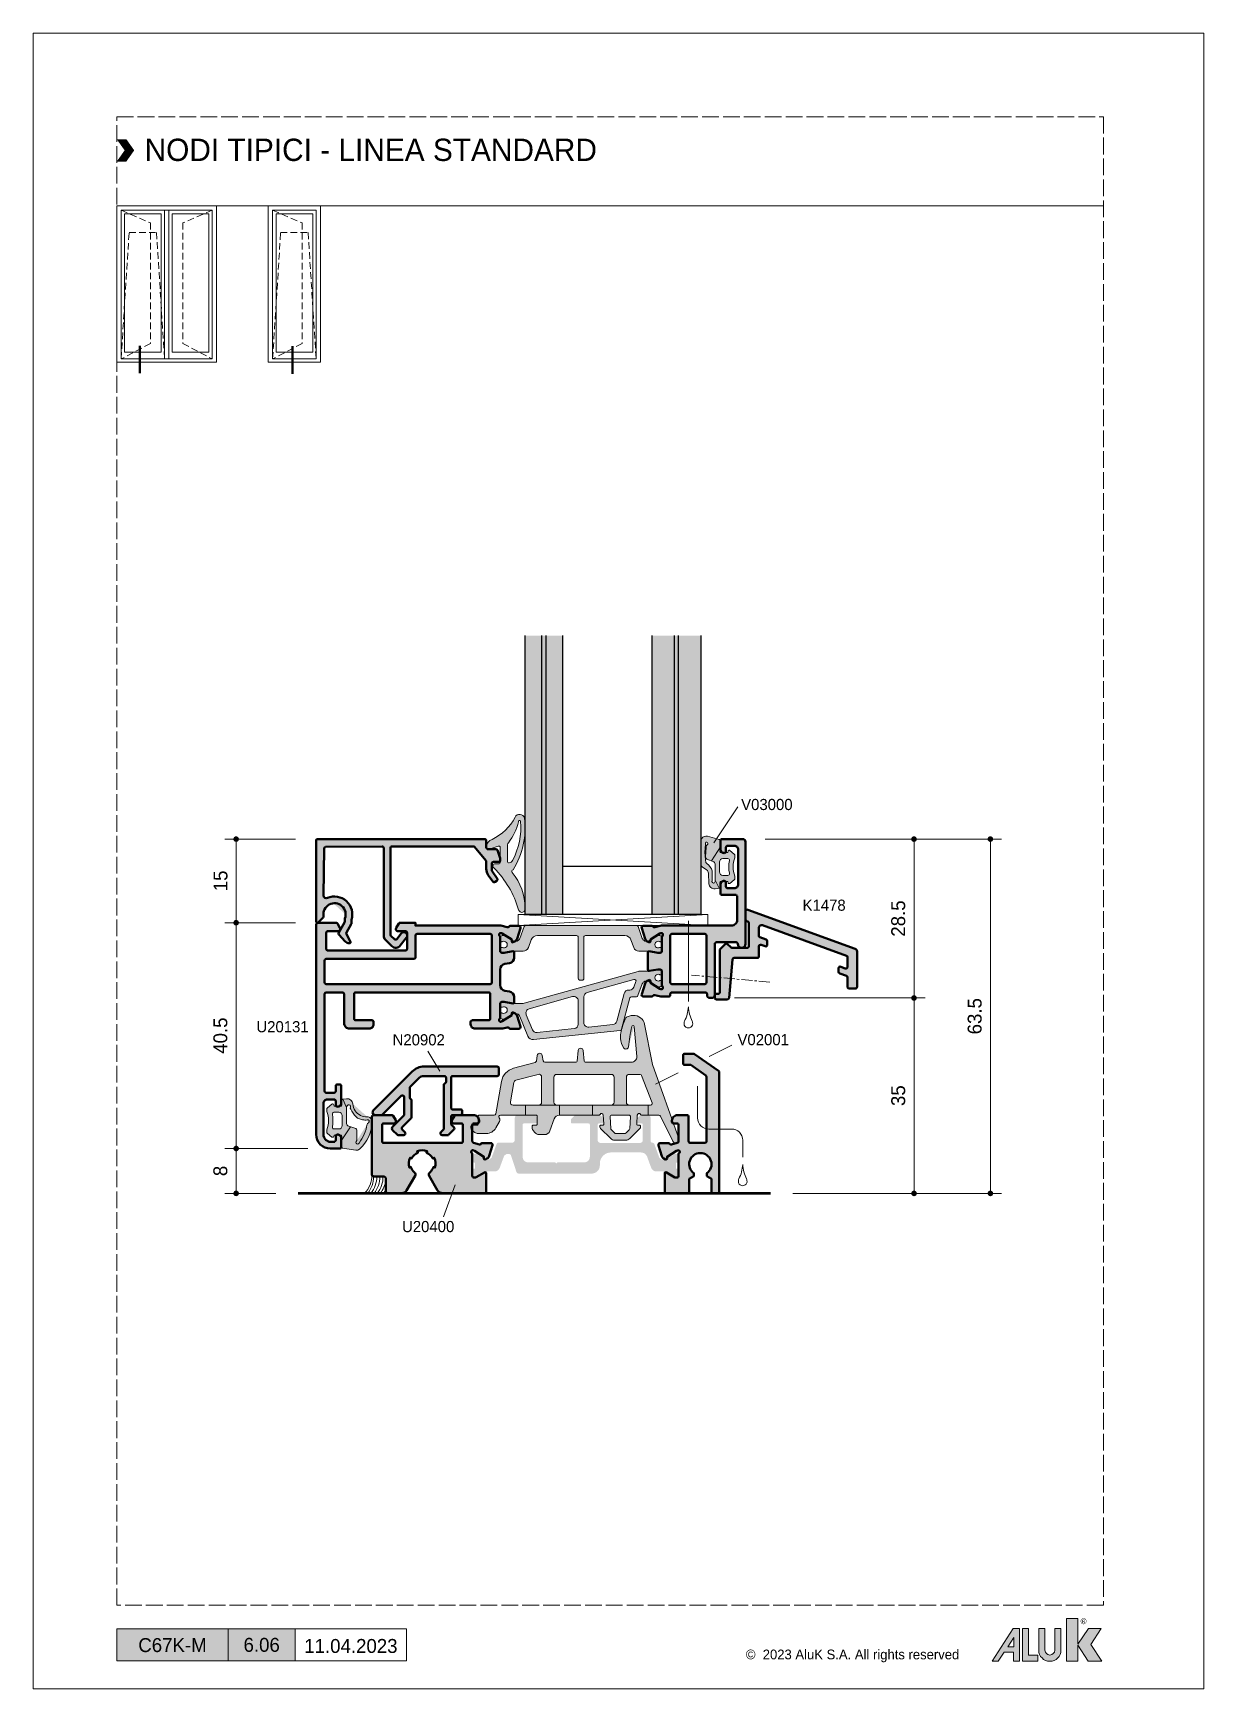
# Paper-space layout 'S6 06' of a CAD drawing. Header units: millimetres. Extents: x 151 to 361, y 51 to 348.
# The model-space entities are those that its viewports show. They can reach past a viewport. Long polylines and large blocks are cut down to what shows.
import ezdxf
from ezdxf.enums import TextEntityAlignment as Align

# ---------------------------------------------------------------- set-up
doc = ezdxf.new("R2010")
doc.units = ezdxf.units.MM
doc.header["$LTSCALE"] = 0.25
doc.header["$MEASUREMENT"] = 0
for name, pattern in [('ACAD_ISO02W100', [15, 12, -3]), ('CENTER', [50.8, 31.75, -6.35, 6.35, -6.35]), ('HIDDEN', [9.525, 6.35, -3.175])]:
    doc.linetypes.add(name, pattern=pattern)
doc.layers.get('0').update_dxf_attribs({"lineweight": 5})
doc.layers.get('Defpoints').update_dxf_attribs({"lineweight": 5})
for name, color, linetype, lineweight in [('01_Accessories', 102, 'Continuous', 9), ('01_Aluminum', 4, 'Continuous', 40), ('01_Axis', 1, 'CENTER', 15), ('01_Dimension', 251, 'Continuous', 9), ('01_External Border', 150, 'Continuous', 20), ('01_Fill Glass', 254, 'Continuous', 0), ('01_Fill Plastic', 253, 'Continuous', 0), ('01_Fill Polyamide', 10, 'Continuous', 0), ('01_Glazing', 6, 'Continuous', 25), ('01_Index Image', 3, 'Continuous', 18), ('01_Plastic', 3, 'Continuous', 20), ('01_Polyamide', 201, 'Continuous', 20), ('01_Text', 40, 'Continuous', 25), ('01_Thin line', 8, 'Continuous', 9), ('01_Wall', 5, 'Continuous', 50)]:
    doc.layers.add(name, color=color, linetype=linetype, lineweight=lineweight)
doc.layers.add('01_ALUK Logo', color=7, linetype='Continuous')
for name, color, linetype, lineweight, true_color in [('01_Fill 2°material', 7, 'Continuous', 0, 0xbfbfbf), ('01_Fill Aluminum', 7, 'Continuous', 0, 0xdcdcdc), ('01_Fill Border Red', 7, 'Continuous', 20, 0xe2001a), ('01_Text [White]', 7, 'Continuous', 25, 0xffffff)]:
    doc.layers.add(name, color=color, linetype=linetype, lineweight=lineweight, true_color=true_color)
doc.layers.add('01_Fill Border Grey', color=7, linetype='Continuous', true_color=0x555655)
doc.layers.add('02_Block Frame', color=7, linetype='Continuous', lineweight=5, true_color=0xe2001a, plot=False)
doc.styles.add('ALUK Main&Secondary Titles', font='GOTHIC.TTF')
doc.styles.add('Aluk Text', font='GOTHIC.TTF')
doc.styles.get("Standard").update_dxf_attribs({"font": 'arial.ttf'})
doc.dimstyles.new('ALUK Manual 1-1', dxfattribs={"dimtxt": 2.5, "dimasz": 1, "dimexe": 2, "dimexo": 4, "dimgap": 1.5, "dimtad": 3, "dimdec": 1, "dimdsep": 46, "dimtxsty": 'Aluk Text', "dimblk": 'DOT', "dimcen": 0, "dimclrd": 256, "dimclre": 256, "dimclrt": 2, "dimaunit": 1, "dimadec": 0, "dimazin": 0, "dimtfac": 0.7, "dimtdec": 1, "dimtmove": 0, "dimatfit": 3, "dimldrblk": 'DOT', "dimfxl": 1, "dimtolj": 2, "dimlwd": -1, "dimlwe": -1, "dimarcsym": 0})

psp = doc.layouts.new('S6 06')

msp = doc.modelspace()

# ---------------------------------------------------------------- texts
at = {"layer": '01_Text', "style": 'Aluk Text'}
for s, p in [('V03000', (1427.007, 157.638)), ('K1478', (1438.018, 139.576)), ('U20131', (1340.056, 117.778)), ('N20902', (1364.484, 115.431)), ('V02001', (1426.351, 115.465)), ('U20400', (1366.181, 81.932))]:
    msp.add_text(s, height=2, dxfattribs=at).set_placement(p)
at = {"layer": '01_Text', "insert": (1320, 276.04), "char_height": 4, "attachment_point": 4, "style": 'ALUK Main&Secondary Titles'}
msp.add_mtext_dynamic_manual_height_columns('{\\fPoppins|b0|i0|c0|p2;NODI TIPICI - LINEA STANDARD}', width=120.62971, gutter_width=15, heights=[0], dxfattribs=at)
at = {"layer": '01_Text', "style": 'ALUK Main&Secondary Titles'}
msp.add_attdef('11.04.2023', text='', height=2.5, dxfattribs=at).set_placement((1357.001, 7.703), align=Align.MIDDLE)
at = {"layer": '01_Text [White]', "color": 7, "ltscale": 0.25, "true_color": 0xffffff, "style": 'Aluk Text'}
msp.add_attdef('6.06', text='', height=2.5, dxfattribs=at).set_placement((1341.001, 7.903), align=Align.MIDDLE)

# ---------------------------------------------------------------- blocks, each defined once
blk = doc.blocks.new('A$C14581')
at = {"layer": '01_Text', "insert": (0, -0.19), "char_height": 2, "attachment_point": 7, "style": 'Aluk Text'}
blk.add_mtext_dynamic_manual_height_columns('{\\fPoppins|b0|i0|c0|p2;\\H0.875x;©  2023 AluK S.A. All rights reserved}', width=51.3351, gutter_width=204.25, heights=[0], dxfattribs=at)
blk = doc.blocks.new('serie_')
at = {"layer": '01_Text [White]', "color": 7, "true_color": 0xffffff, "insert": (10, -2.87), "char_height": 2.5, "attachment_point": 5, "style": 'ALUK Main&Secondary Titles'}
blk.add_mtext_dynamic_manual_height_columns('{\\fPoppins|b0|i0|c0|p2;C67K-M}', width=20, gutter_width=12.5, heights=[0], dxfattribs=at)
blk = doc.blocks.new('u20400')
at = {"layer": '01_Fill Aluminum', "ltscale": 0.25}
h = blk.add_hatch(color=256, dxfattribs=at)
h.dxf.hatch_style = 1
edge = h.paths.add_edge_path()
edge.add_arc((-4.7, -16), 0.3, 180, 270, ccw=False)
edge.add_line((-5, -16), (-5, -2.1))
edge.add_arc((-4.7, -2.1), 0.3, 90, 180, ccw=False)
edge.add_line((-4.7, -1.8), (-1.8, -1.8))
edge.add_arc((-1.8, -2.1), 0.3, 0, 90, ccw=False)
edge.add_line((-1.5, -2.1), (-1.5, -4))
edge.add_arc((-1.2, -4), 0.3, 180, 270)
edge.add_line((-1.2, -4.3), (-1.08, -4.3))
edge.add_arc((-1.08, -4), 0.3, 270, 300)
edge.add_line((-0.93, -4.26), (-0.15, -3.81))
edge.add_arc((-0.3, -3.55), 0.3, 300, 360)
edge.add_line((0, -3.55), (0, -0.3))
edge.add_arc((-0.3, -0.3), 0.3, 360, 450)
edge.add_line((-0.3, 0), (-10.71, 0))
edge.add_arc((-10.71, -0.3), 0.3, 90, 180)
edge.add_line((-11.01, -0.3), (-11.01, -2))
edge.add_arc((-11.51, -2), 0.5, -90, 0, ccw=False)
edge.add_line((-11.51, -2.5), (-13.71, -2.5))
edge.add_arc((-13.71, -2.8), 0.3, 90, 180)
edge.add_line((-14.01, -2.8), (-14.01, -5.36))
edge.add_arc((-13.01, -5.36), 1, 180, 240)
edge.add_line((-13.51, -6.22), (-10.91, -7.72))
edge.add_arc((-10.66, -7.29), 0.5, 240, 318.9125)
edge.add_arc((-8.7, -9), 2.1, 107.1429, 138.9125, ccw=False)
edge.add_line((-9.32, -6.99), (-9.41, -6.71))
edge.add_arc((-8.7, -9), 2.4, 64.2857, 107.1429, ccw=False)
edge.add_line((-7.66, -6.84), (-7.79, -7.11))
edge.add_arc((-8.7, -9), 2.1, 21.4286, 64.2857, ccw=False)
edge.add_line((-6.75, -8.23), (-6.47, -8.12))
edge.add_arc((-8.7, -9), 2.4, -21.4286, 21.4286, ccw=False)
edge.add_line((-6.47, -9.88), (-6.75, -9.77))
edge.add_arc((-8.7, -9), 2.1, 295.7143, 338.5714, ccw=False)
edge.add_line((-7.79, -10.89), (-7.66, -11.16))
edge.add_arc((-8.7, -9), 2.4, 252.8571, 295.7143, ccw=False)
edge.add_line((-9.41, -11.29), (-9.32, -11.01))
edge.add_arc((-8.7, -9), 2.1, 221.0875, 252.8571, ccw=False)
edge.add_arc((-10.66, -10.71), 0.5, 41.0875, 120)
edge.add_line((-10.91, -10.28), (-13.51, -11.78))
edge.add_arc((-13.01, -12.64), 1, 120, 180)
edge.add_line((-14.01, -12.64), (-14.01, -20.2))
edge.add_arc((-13.71, -20.2), 0.3, 180, 270)
edge.add_line((-13.71, -20.5), (-10.45, -20.5))
edge.add_arc((-10.45, -20.3), 0.2, 270, 390)
edge.add_line((-10.28, -20.2), (-11.16, -18.67))
edge.add_arc((-10.9, -18.52), 0.3, 180, 210, ccw=False)
edge.add_line((-11.2, -18.52), (-11.2, -18.3))
edge.add_arc((-10.9, -18.3), 0.3, 90, 180, ccw=False)
edge.add_line((-10.9, -18), (-6.87, -18))
edge.add_arc((-6.58, -18.1), 0.3, 19.4712, 160.5288, ccw=False)
edge.add_line((-6.3, -18), (-6.3, -18.04))
edge.add_arc((-6.9, -18.04), 0.6, -32.4017, 0, ccw=False)
edge.add_line((-6.39, -18.36), (-7.48, -20.07))
edge.add_line((-7.48, -20.07), (-7.77, -20.06))
edge.add_arc((-7.77, -20.26), 0.2, 87.5983, 207.5983)
edge.add_line((-7.95, -20.35), (-7.8, -20.63))
edge.add_arc((-7.1, -20.26), 0.8, 207.5983, 252.5983)
edge.add_line((-7.33, -21.02), (-5.41, -21.62))
edge.add_arc((-5.32, -21.34), 0.3, 252.5983, 360)
edge.add_line((-5.02, -21.34), (-5.02, -19.79))
edge.add_arc((-5.22, -19.79), 0.2, 359.5983, 420.3673)
edge.add_arc((-4.98, -19.35), 0.3, 162.5983, 240.3673, ccw=False)
edge.add_line((-5.26, -19.26), (-4.99, -18.22))
edge.add_arc((-4.7, -18.3), 0.3, 90, 165.2335, ccw=False)
edge.add_line((-4.7, -18), (-1.8, -18))
edge.add_arc((-1.8, -18.3), 0.3, 0, 90, ccw=False)
edge.add_line((-1.5, -18.3), (-1.5, -18.9))
edge.add_arc((-1.2, -18.9), 0.3, 180, 270)
edge.add_line((-1.2, -19.2), (-1, -19.2))
edge.add_arc((-1, -18.2), 1, 270, 360)
edge.add_line((0, -18.2), (0, -15.05))
edge.add_arc((-0.3, -15.05), 0.3, 0, 60)
edge.add_line((-0.15, -14.79), (-0.93, -14.34))
edge.add_arc((-1.08, -14.6), 0.3, 60, 90)
edge.add_line((-1.08, -14.3), (-1.2, -14.3))
edge.add_arc((-1.2, -14.6), 0.3, 90, 180)
edge.add_line((-1.5, -14.6), (-1.5, -16))
edge.add_arc((-1.8, -16), 0.3, -90, 0, ccw=False)
edge.add_line((-1.8, -16.3), (-4.7, -16.3))
h = blk.add_hatch(color=256, dxfattribs=at)
h.dxf.hatch_style = 1
h.paths.add_polyline_path([(10.93, -57.88, 0.153915), (10.99, -57.71), (10.99, -56.1, 0.414214), (10.69, -55.8), (9.29, -55.8, 0.414214), (8.99, -56.1), (8.99, -57.17), (7.1, -59.87, -0.244698), (6.85, -60), (-4.71, -60, -0.414214), (-5.01, -59.7), (-5.01, -57.1, -0.414214), (-4.71, -56.8), (-0.31, -56.8, 0.414214), (-0.01, -56.5), (-0.01, -54.8, 0.414214), (-1.01, -53.8), (-1.21, -53.8, 0.414214), (-1.51, -54.1), (-1.51, -54.7, -0.414214), (-1.81, -55), (-4.71, -55, -0.337712), (-5, -54.78), (-5.28, -53.74, -0.352985), (-5.14, -53.39, 0.271549), (-5.04, -53.21), (-5.05, -51.66, 0.504041), (-5.44, -51.38), (-7.35, -51.98, 0.198912), (-7.82, -52.37), (-7.94, -52.61, 0.043909), (-7.85, -52.8), (-7.77, -52.94), (-7.49, -52.93), (-6.41, -54.64, -0.16043), (-6.31, -55, -0.701602), (-6.88, -55), (-10.91, -55, -0.414214), (-11.21, -54.7), (-11.21, -54.48, -0.131652), (-11.17, -54.33), (-10.29, -52.8, 0.57735), (-10.46, -52.5), (-13.71, -52.5, 0.414214), (-14.01, -52.8), (-14.01, -56.6, 0.414214), (-13.71, -56.9), (-11.44, -56.9), (-10.95, -57.75), (-10.45, -57.75, -3.162006), (-10.45, -60.05), (-10.95, -60.05), (-11.44, -60.9), (-13.71, -60.9, 0.414214), (-14.01, -61.2), (-14.01, -62, 0.414214), (-13.71, -62.3), (7.68, -62.3, 0.244698), (7.93, -62.17)])
at = {"layer": '01_Fill Polyamide', "ltscale": 0.25}
h = blk.add_hatch(color=256, dxfattribs=at)
h.dxf.hatch_style = 1
edge = h.paths.add_edge_path()
edge.add_arc((-0.21, -48.21), 0.2, 0, 45)
edge.add_line((-0.07, -48.07), (-0.7, -47.44))
edge.add_arc((-0.84, -47.58), 0.2, 45, 90)
edge.add_line((-0.84, -47.38), (-1.31, -47.38))
edge.add_arc((-1.31, -47.58), 0.2, 90, 180)
edge.add_line((-1.51, -47.58), (-1.51, -48.38))
edge.add_arc((-1.71, -48.38), 0.2, 270, 360, ccw=False)
edge.add_line((-1.71, -48.58), (-4.5, -48.58))
edge.add_arc((-4.5, -48.08), 0.5, 180, 270, ccw=False)
edge.add_line((-5, -48.08), (-5, -40.98))
edge.add_arc((-4.5, -40.98), 0.5, 90, 180, ccw=False)
edge.add_line((-4.5, -40.48), (-1.71, -40.48))
edge.add_arc((-1.71, -40.68), 0.2, 0, 90, ccw=False)
edge.add_line((-1.51, -40.68), (-1.51, -41.48))
edge.add_arc((-1.31, -41.48), 0.2, 180, 270)
edge.add_line((-1.31, -41.68), (-0.84, -41.68))
edge.add_arc((-0.84, -41.48), 0.2, 270, 315)
edge.add_line((-0.7, -41.62), (-0.07, -40.99))
edge.add_arc((-0.21, -40.85), 0.2, 315, 360)
edge.add_line((-0.01, -40.85), (-0.01, -36.5))
edge.add_arc((-0.21, -36.5), 0.2, 0, 45)
edge.add_line((-0.07, -36.36), (-0.7, -35.73))
edge.add_arc((-0.84, -35.87), 0.2, 45, 90)
edge.add_line((-0.84, -35.67), (-1.31, -35.67))
edge.add_arc((-1.31, -35.87), 0.2, 90, 180)
edge.add_line((-1.51, -35.87), (-1.51, -38.88))
edge.add_arc((-1.71, -38.88), 0.2, 270, 360, ccw=False)
edge.add_line((-1.71, -39.08), (-7.5, -39.08))
edge.add_arc((-7.5, -38.08), 1, 180, 270, ccw=False)
edge.add_line((-8.5, -38.08), (-8.5, -33.25))
edge.add_line((-8.5, -33.25), (-8.7, -33.05))
edge.add_line((-8.7, -33.05), (-8.5, -32.85))
edge.add_line((-8.5, -32.85), (-8.5, -28.02))
edge.add_arc((-7.5, -28.02), 1, 90, 180, ccw=False)
edge.add_line((-7.5, -27.02), (-1.71, -27.02))
edge.add_arc((-1.71, -27.22), 0.2, 0, 90, ccw=False)
edge.add_line((-1.51, -27.22), (-1.51, -29.77))
edge.add_arc((-1.31, -29.77), 0.2, 180, 270)
edge.add_line((-1.31, -29.97), (-0.84, -29.97))
edge.add_arc((-0.84, -29.77), 0.2, 270, 315)
edge.add_line((-0.7, -29.91), (-0.07, -29.28))
edge.add_arc((-0.21, -29.14), 0.2, 315, 360)
edge.add_line((-0.01, -29.14), (-0.01, -26.12))
edge.add_arc((-0.51, -26.12), 0.5, 0, 90)
edge.add_line((-0.51, -25.62), (-4.46, -25.62))
edge.add_arc((-4.46, -25.12), 0.5, 180, 270, ccw=False)
edge.add_line((-4.96, -25.12), (-4.96, -22.64))
edge.add_arc((-5.26, -22.64), 0.3, 0, 70)
edge.add_line((-5.16, -22.36), (-7.68, -21.44))
edge.add_arc((-7.51, -20.97), 0.5, 180, 250, ccw=False)
edge.add_line((-8.01, -20.97), (-8.01, -20.85))
edge.add_line((-8.01, -20.85), (-8.01, -20.69))
edge.add_arc((-7.21, -20.69), 0.8, 150.0184, 180, ccw=False)
edge.add_line((-7.9, -20.29), (-6.99, -18.71))
edge.add_arc((-7.16, -18.61), 0.2, 330.0184, 360)
edge.add_line((-6.96, -18.61), (-6.96, -18.4))
edge.add_arc((-7.36, -18.4), 0.4, 0, 90)
edge.add_line((-7.36, -18), (-7.79, -18))
edge.add_arc((-7.79, -18.2), 0.2, 90, 150)
edge.add_line((-7.96, -18.1), (-8.34, -18.1))
edge.add_arc((-8.34, -18.3), 0.2, 90, 180)
edge.add_line((-8.54, -18.3), (-8.54, -18.41))
edge.add_arc((-8.34, -18.41), 0.2, 180, 205.0078)
edge.add_arc((-9.06, -18.75), 0.6, -90, 25.0078, ccw=False)
edge.add_arc((-9.06, -18.75), 0.6, 154.9922, 270, ccw=False)
edge.add_arc((-9.79, -18.41), 0.2, 334.9922, 360)
edge.add_line((-9.59, -18.41), (-9.59, -18.3))
edge.add_arc((-9.79, -18.3), 0.2, 0, 90)
edge.add_line((-9.79, -18.1), (-10.16, -18.1))
edge.add_arc((-10.33, -18.2), 0.2, 30, 90)
edge.add_line((-10.33, -18), (-10.76, -18))
edge.add_arc((-10.76, -18.4), 0.4, 90, 180)
edge.add_line((-11.16, -18.4), (-11.16, -18.61))
edge.add_arc((-10.96, -18.61), 0.2, 180, 209.9816)
edge.add_line((-11.13, -18.71), (-10.25, -20.25))
edge.add_arc((-11.11, -20.75), 1, 0, 29.9816, ccw=False)
edge.add_line((-10.11, -20.75), (-10.11, -21.98))
edge.add_arc((-9.11, -21.98), 1, 180, 250)
edge.add_line((-9.45, -22.92), (-7.29, -23.71))
edge.add_arc((-7.46, -24.18), 0.5, 0, 70, ccw=False)
edge.add_line((-6.96, -24.18), (-6.96, -24.49))
edge.add_arc((-7.46, -24.49), 0.5, -71.9537, 0, ccw=False)
edge.add_line((-7.31, -24.96), (-10.15, -25.89))
edge.add_arc((-10, -26.36), 0.5, 108.0463, 180)
edge.add_line((-10.5, -26.36), (-10.5, -39.38))
edge.add_arc((-9, -39.38), 1.5, 180, 270)
edge.add_line((-9, -40.88), (-8.7, -40.88))
edge.add_arc((-8.7, -42.88), 2, 0, 90, ccw=False)
edge.add_line((-6.7, -42.88), (-6.7, -48.24))
edge.add_arc((-7.9, -48.24), 1.2, 290, 360, ccw=False)
edge.add_line((-7.49, -49.36), (-9.45, -50.08))
edge.add_arc((-9.11, -51.02), 1, 110, 179.9995)
edge.add_line((-10.11, -51.02), (-10.11, -52.2))
edge.add_arc((-11.31, -52.2), 1.2, 330.0184, 359.9995, ccw=False)
edge.add_line((-10.27, -52.8), (-11.14, -54.29))
edge.add_arc((-10.96, -54.39), 0.2, 150.0184, 180)
edge.add_line((-11.16, -54.39), (-11.16, -54.6))
edge.add_arc((-10.76, -54.6), 0.4, 180, 270)
edge.add_line((-10.76, -55), (-10.34, -55))
edge.add_arc((-10.34, -54.8), 0.2, 270, 330)
edge.add_line((-10.16, -54.9), (-9.79, -54.9))
edge.add_arc((-9.79, -54.7), 0.2, 270, 360)
edge.add_line((-9.59, -54.7), (-9.59, -54.59))
edge.add_arc((-9.79, -54.59), 0.2, 0, 25.0078)
edge.add_arc((-9.06, -54.25), 0.6, 90, 205.0078, ccw=False)
edge.add_arc((-9.06, -54.25), 0.6, -25.0078, 90, ccw=False)
edge.add_arc((-8.34, -54.59), 0.2, 154.9922, 180)
edge.add_line((-8.54, -54.59), (-8.54, -54.7))
edge.add_arc((-8.34, -54.7), 0.2, 180, 270)
edge.add_line((-8.34, -54.9), (-7.96, -54.9))
edge.add_arc((-7.79, -54.8), 0.2, 210, 270)
edge.add_line((-7.79, -55), (-7.36, -55))
edge.add_arc((-7.36, -54.6), 0.4, 270, 360)
edge.add_line((-6.96, -54.6), (-6.96, -54.39))
edge.add_arc((-7.16, -54.39), 0.2, 0, 29.9816)
edge.add_line((-6.99, -54.29), (-7.85, -52.8))
edge.add_arc((-6.81, -52.2), 1.2, 179.9995, 209.9816, ccw=False)
edge.add_line((-8.01, -52.2), (-8.01, -52.03))
edge.add_arc((-7.51, -52.03), 0.5, 110, 179.9995, ccw=False)
edge.add_line((-7.68, -51.56), (-5.16, -50.64))
edge.add_arc((-5.26, -50.36), 0.3, 290, 360)
edge.add_line((-4.96, -50.36), (-4.96, -50.28))
edge.add_arc((-4.66, -50.28), 0.3, 90, 180, ccw=False)
edge.add_line((-4.66, -49.98), (-0.51, -49.98))
edge.add_arc((-0.51, -49.48), 0.5, 270, 360)
edge.add_line((-0.01, -49.48), (-0.01, -48.21))
at = {"layer": '01_Aluminum'}
for points in [[(-4.7, -16.3, -0.414214), (-5, -16), (-5, -2.1, -0.414214), (-4.7, -1.8), (-1.8, -1.8, -0.414214), (-1.5, -2.1), (-1.5, -4, 0.414214), (-1.2, -4.3), (-1.08, -4.3, 0.131652), (-0.93, -4.26), (-0.15, -3.81, 0.267949), (0, -3.55), (0, -0.3, 0.414214), (-0.3, 0), (-10.71, 0, 0.414214), (-11.01, -0.3), (-11.01, -2, -0.414214), (-11.51, -2.5), (-13.71, -2.5, 0.414214), (-14.01, -2.8), (-14.01, -5.36, 0.267949), (-13.51, -6.22), (-10.91, -7.72, 0.358606), (-10.28, -7.62, -0.139516), (-9.32, -6.99), (-9.41, -6.71, -0.18921), (-7.66, -6.84), (-7.79, -7.11, -0.18921), (-6.75, -8.23), (-6.47, -8.12, -0.18921), (-6.47, -9.88), (-6.75, -9.77, -0.18921), (-7.79, -10.89), (-7.66, -11.16, -0.18921), (-9.41, -11.29), (-9.32, -11.01, -0.139516), (-10.28, -10.38, 0.358606), (-10.91, -10.28), (-13.51, -11.78, 0.267949), (-14.01, -12.64), (-14.01, -20.2, 0.414214), (-13.71, -20.5), (-10.45, -20.5, 0.57735), (-10.28, -20.2), (-11.16, -18.67, -0.131652), (-11.2, -18.52), (-11.2, -18.3, -0.414214), (-10.9, -18), (-6.87, -18, -0.707107), (-6.3, -18), (-6.3, -18.04, -0.142329), (-6.39, -18.36), (-7.48, -20.07), (-7.77, -20.06, 0.57735), (-7.95, -20.35), (-7.8, -20.63, 0.198912), (-7.33, -21.02), (-5.41, -21.62, 0.506242), (-5.02, -21.34), (-5.02, -19.79, 0.271549), (-5.13, -19.61, -0.352985), (-5.26, -19.26), (-4.99, -18.22, -0.340591), (-4.7, -18), (-1.8, -18, -0.414214), (-1.5, -18.3), (-1.5, -18.9, 0.414214), (-1.2, -19.2), (-1, -19.2, 0.414214), (0, -18.2), (0, -15.05, 0.267949), (-0.15, -14.79), (-0.93, -14.34, 0.131652), (-1.08, -14.3), (-1.2, -14.3, 0.414214), (-1.5, -14.6), (-1.5, -16, -0.414214), (-1.8, -16.3)], [(-0.01, -54.8, 0.414214), (-1.01, -53.8), (-1.21, -53.8, 0.414214), (-1.51, -54.1), (-1.51, -54.7, -0.414214), (-1.81, -55), (-4.71, -55, -0.343475), (-5, -54.77), (-5.28, -53.74, -0.352985), (-5.14, -53.39, 0.271549), (-5.04, -53.21), (-5.05, -51.66, 0.504041), (-5.44, -51.38), (-7.35, -51.98, 0.198912), (-7.82, -52.37), (-7.96, -52.65, 0.57735), (-7.78, -52.94), (-7.49, -52.93), (-6.41, -54.64, -0.16043), (-6.31, -55, -0.701602), (-6.88, -55), (-10.91, -55, -0.414214), (-11.21, -54.7), (-11.21, -54.48, -0.131652), (-11.17, -54.33), (-10.29, -52.8, 0.57735), (-10.46, -52.5), (-13.71, -52.5, 0.414214), (-14.01, -52.8), (-14.01, -56.6, 0.414214), (-13.71, -56.9), (-11.44, -56.9), (-10.95, -57.75), (-10.45, -57.75, -3.162006), (-10.45, -60.05), (-10.95, -60.05), (-11.44, -60.9), (-13.71, -60.9, 0.414214), (-14.01, -61.2), (-14.01, -62, 0.414214), (-13.71, -62.3), (7.68, -62.3, 0.244698), (7.93, -62.17), (10.93, -57.88, 0.153915), (10.99, -57.71), (10.99, -56.1, 0.414214), (10.69, -55.8), (9.29, -55.8, 0.414214), (8.99, -56.1), (8.99, -57.17), (7.1, -59.87, -0.244698), (6.85, -60), (-4.71, -60, -0.414214), (-5.01, -59.7), (-5.01, -57.1, -0.414214), (-4.71, -56.8), (-0.31, -56.8, 0.414214), (-0.01, -56.5)]]:
    blk.add_lwpolyline(points, format="xyb", close=True, dxfattribs=at)
blk = doc.blocks.new('u20131')
at = {"layer": '01_Fill Aluminum', "ltscale": 0.25}
h = blk.add_hatch(color=256, dxfattribs=at)
h.dxf.hatch_style = 1
edge = h.paths.add_edge_path()
edge.add_line((28.23, -25.5), (29.17, -25.5))
edge.add_arc((29.17, -25.3), 0.2, 270, 369.5671)
edge.add_line((29.37, -25.27), (29.12, -23.7))
edge.add_line((29.12, -23.7), (29.12, -23.3))
edge.add_arc((29.42, -23.3), 0.3, 90, 180, ccw=False)
edge.add_line((29.42, -23), (31.92, -23))
edge.add_arc((31.92, -22.7), 0.3, 270, 318.1865)
edge.add_arc((32.37, -23.1), 0.3, 19.4712, 138.1865, ccw=False)
edge.add_line((32.65, -23), (32.65, -23.04))
edge.add_arc((32.05, -23.04), 0.6, 327.5983, 360, ccw=False)
edge.add_line((32.56, -23.36), (31.48, -25.07))
edge.add_line((31.48, -25.07), (31.19, -25.06))
edge.add_arc((31.18, -25.26), 0.2, 87.5983, 207.5983)
edge.add_line((31, -25.35), (31.15, -25.63))
edge.add_arc((31.86, -25.26), 0.8, 207.5983, 252.5983)
edge.add_line((31.62, -26.02), (33.54, -26.62))
edge.add_arc((33.63, -26.34), 0.3, 252.5983, 360)
edge.add_line((33.93, -26.34), (33.93, -24.79))
edge.add_arc((33.73, -24.79), 0.2, 359.5983, 420.3673)
edge.add_arc((33.98, -24.35), 0.3, 162.5983, 240.3673, ccw=False)
edge.add_line((33.69, -24.26), (33.99, -23.13))
edge.add_arc((33.7, -23.05), 0.3, 345.2335, 360)
edge.add_line((34, -23.05), (34, -7.8))
edge.add_line((34, -7.8), (34.5, -7.8))
edge.add_line((34.5, -7.8), (34.5, -5.05))
edge.add_arc((34.2, -5.05), 0.3, 360, 420)
edge.add_line((34.35, -4.79), (33.57, -4.34))
edge.add_arc((33.42, -4.6), 0.3, 60, 90)
edge.add_line((33.42, -4.3), (33.3, -4.3))
edge.add_arc((33.3, -4.6), 0.3, 90, 180)
edge.add_line((33, -4.6), (33, -6))
edge.add_arc((32.7, -6), 0.3, -90, 0, ccw=False)
edge.add_line((32.7, -6.3), (29.8, -6.3))
edge.add_arc((29.8, -6), 0.3, 180, 270, ccw=False)
edge.add_line((29.5, -6), (29.5, 7.9))
edge.add_arc((29.8, 7.9), 0.3, 90, 180, ccw=False)
edge.add_line((29.8, 8.2), (32.7, 8.2))
edge.add_arc((32.7, 7.9), 0.3, 0, 90, ccw=False)
edge.add_line((33, 7.9), (33, 6))
edge.add_arc((33.3, 6), 0.3, 180, 270)
edge.add_line((33.3, 5.7), (33.42, 5.7))
edge.add_arc((33.42, 6), 0.3, 270, 300)
edge.add_line((33.57, 5.74), (34.35, 6.19))
edge.add_arc((34.2, 6.45), 0.3, 300, 360)
edge.add_line((34.5, 6.45), (34.5, 9.7))
edge.add_arc((34.2, 9.7), 0.3, 0, 90)
edge.add_line((34.2, 10), (-3.5, 10))
edge.add_arc((-3.5, 7.5), 2.5, 90, 180)
edge.add_line((-6, 7.5), (-6, 5.8))
edge.add_arc((-5.7, 5.8), 0.3, 180, 270)
edge.add_line((-5.7, 5.5), (-4.2, 5.5))
edge.add_arc((-4.2, 6.2), 0.7, 270, 360)
edge.add_arc((-3.8, 6.2), 0.3, 360, 450)
edge.add_line((-3.8, 6.5), (-4.5, 6.5))
edge.add_arc((-4.5, 6.8), 0.3, 180, 270, ccw=False)
edge.add_line((-4.8, 6.8), (-4.8, 7.4))
edge.add_arc((-3.5, 7.4), 1.3, 90, 180, ccw=False)
edge.add_line((-3.5, 8.7), (2.1, 8.7))
edge.add_arc((2.1, 8), 0.7, 0, 90, ccw=False)
edge.add_line((2.8, 8), (2.8, 6.8))
edge.add_arc((2.5, 6.8), 0.3, -90, 0, ccw=False)
edge.add_line((2.5, 6.5), (1.8, 6.5))
edge.add_arc((1.8, 6.2), 0.3, 90, 180)
edge.add_arc((2.2, 6.2), 0.7, 180, 270)
edge.add_line((2.2, 5.5), (5.2, 5.5))
edge.add_arc((5.2, 5.8), 0.3, 270, 360)
edge.add_line((5.5, 5.8), (5.5, 6.2))
edge.add_arc((5.2, 6.2), 0.3, 360, 450)
edge.add_line((5.2, 6.5), (4.3, 6.5))
edge.add_arc((4.3, 6.8), 0.3, 180, 270, ccw=False)
edge.add_line((4, 6.8), (4, 8.2))
edge.add_arc((4.3, 8.2), 0.3, 90, 180, ccw=False)
edge.add_line((4.3, 8.5), (21.7, 8.5))
edge.add_arc((21.7, 8.2), 0.3, 0, 90, ccw=False)
edge.add_line((22, 8.2), (22, 5.3))
edge.add_arc((21.7, 5.3), 0.3, 270, 360, ccw=False)
edge.add_line((21.7, 5), (16.5, 5))
edge.add_arc((16.5, 4), 1, 90, 180)
edge.add_line((15.5, 4), (15.5, 0.5))
edge.add_arc((16.3, 0.5), 0.8, 180, 270)
edge.add_line((16.3, -0.3), (16.7, -0.3))
edge.add_arc((16.7, 0), 0.3, 270, 360)
edge.add_line((17, 0), (17, 2.9))
edge.add_arc((17.3, 2.9), 0.3, 90, 180, ccw=False)
edge.add_line((17.3, 3.2), (21.7, 3.2))
edge.add_arc((21.7, 2.9), 0.3, 0, 90, ccw=False)
edge.add_line((22, 2.9), (22, -20.9))
edge.add_arc((21.7, -20.9), 0.3, 270, 360, ccw=False)
edge.add_line((21.7, -21.2), (17.3, -21.2))
edge.add_arc((17.3, -20.9), 0.3, 180, 270, ccw=False)
edge.add_line((17, -20.9), (17, -18))
edge.add_arc((16.7, -18), 0.3, 0, 90)
edge.add_line((16.7, -17.7), (16.3, -17.7))
edge.add_arc((16.3, -18.5), 0.8, 90, 180)
edge.add_line((15.5, -18.5), (15.5, -23.4))
edge.add_arc((15.8, -23.4), 0.3, 180, 194.7665)
edge.add_line((15.51, -23.48), (15.72, -24.26))
edge.add_arc((15.43, -24.35), 0.3, -60.3673, 17.4017, ccw=False)
edge.add_arc((15.68, -24.79), 0.2, 119.6327, 180.4017)
edge.add_line((15.48, -24.79), (15.48, -26.34))
edge.add_arc((15.78, -26.34), 0.3, 180, 287.4017)
edge.add_line((15.87, -26.62), (17.79, -26.02))
edge.add_arc((17.55, -25.26), 0.8, 287.4017, 332.4017)
edge.add_line((18.26, -25.63), (18.4, -25.35))
edge.add_arc((18.23, -25.26), 0.2, 332.4017, 452.4017)
edge.add_line((18.22, -25.06), (17.93, -25.07))
edge.add_line((17.93, -25.07), (16.85, -23.36))
edge.add_arc((17.35, -23.04), 0.6, 180, 212.4017, ccw=False)
edge.add_line((16.75, -23.04), (16.75, -23))
edge.add_arc((17.04, -23.1), 0.3, 41.8135, 160.5288, ccw=False)
edge.add_arc((17.48, -22.7), 0.3, 221.8135, 270)
edge.add_line((17.48, -23), (19.99, -23))
edge.add_arc((19.99, -23.3), 0.3, 0, 90, ccw=False)
edge.add_line((20.29, -23.3), (20.29, -23.7))
edge.add_line((20.29, -23.7), (20.04, -25.27))
edge.add_arc((20.24, -25.3), 0.2, 170.4329, 270)
edge.add_line((20.24, -25.5), (21.18, -25.5))
edge.add_arc((21.18, -24.5), 1, 270, 351.0333)
edge.add_line((22.16, -24.66), (22.29, -23.84))
edge.add_arc((23.28, -24), 1, 90, 171.0333, ccw=False)
edge.add_line((23.28, -23), (26.13, -23))
edge.add_arc((26.13, -24), 1, 8.9667, 90, ccw=False)
edge.add_line((27.12, -23.84), (27.24, -24.66))
edge.add_arc((28.23, -24.5), 1, 188.9667, 270)
edge = h.paths.add_edge_path(flags=16)
edge.add_line((28, -7.5), (28, 8.2))
edge.add_arc((27.7, 8.2), 0.3, 0, 90)
edge.add_line((27.7, 8.5), (23.8, 8.5))
edge.add_arc((23.8, 8.2), 0.3, 90, 180)
edge.add_line((23.5, 8.2), (23.5, -21.2))
edge.add_arc((23.8, -21.2), 0.3, 180, 270)
edge.add_line((23.8, -21.5), (32.2, -21.5))
edge.add_arc((32.2, -21.2), 0.3, 270, 360)
edge.add_line((32.5, -21.2), (32.5, -8.1))
edge.add_arc((32.2, -8.1), 0.3, 0, 90)
edge.add_line((32.2, -7.8), (28.3, -7.8))
edge.add_arc((28.3, -7.5), 0.3, 180, 270, ccw=False)
h = blk.add_hatch(color=256, dxfattribs=at)
h.dxf.hatch_style = 1
edge = h.paths.add_edge_path()
edge.add_line((49.5, -66.5), (49.5, -62.8))
edge.add_arc((49.2, -62.8), 0.3, 360, 450)
edge.add_line((49.2, -62.5), (47.7, -62.5))
edge.add_arc((47.7, -63.2), 0.7, 90, 180)
edge.add_arc((47.3, -63.2), 0.3, 180, 270)
edge.add_line((47.3, -63.5), (48, -63.5))
edge.add_arc((48, -63.8), 0.3, 0, 90, ccw=False)
edge.add_line((48.3, -63.8), (48.3, -65))
edge.add_arc((47.6, -65), 0.7, -90, 0, ccw=False)
edge.add_line((47.6, -65.7), (41.4, -65.7))
edge.add_arc((41.4, -65), 0.7, 180, 270, ccw=False)
edge.add_line((40.7, -65), (40.7, -63.8))
edge.add_arc((41, -63.8), 0.3, 90, 180, ccw=False)
edge.add_line((41, -63.5), (41.7, -63.5))
edge.add_arc((41.7, -63.2), 0.3, 270, 360)
edge.add_arc((41.3, -63.2), 0.7, 0, 90)
edge.add_line((41.3, -62.5), (39.8, -62.5))
edge.add_arc((39.8, -62.8), 0.3, 90, 180)
edge.add_line((39.5, -62.8), (39.5, -65.2))
edge.add_arc((39.2, -65.2), 0.3, -90, 0, ccw=False)
edge.add_line((39.2, -65.5), (35, -65.5))
edge.add_arc((35, -64.5), 1, 180, 270, ccw=False)
edge.add_line((34, -64.5), (34, -51.91))
edge.add_line((34, -51.91), (33.69, -50.74))
edge.add_arc((33.98, -50.65), 0.3, 119.6327, 197.4017, ccw=False)
edge.add_arc((33.73, -50.21), 0.2, 299.6327, 360.4017)
edge.add_line((33.93, -50.21), (33.93, -48.66))
edge.add_arc((33.63, -48.66), 0.3, 360, 467.4017)
edge.add_line((33.54, -48.38), (31.62, -48.98))
edge.add_arc((31.86, -49.74), 0.8, 107.4017, 152.4017)
edge.add_line((31.15, -49.37), (31, -49.65))
edge.add_arc((31.18, -49.74), 0.2, 152.4017, 272.4017)
edge.add_line((31.19, -49.94), (31.48, -49.93))
edge.add_line((31.48, -49.93), (32.56, -51.64))
edge.add_arc((32.05, -51.96), 0.6, 0, 32.4017, ccw=False)
edge.add_line((32.65, -51.96), (32.65, -52))
edge.add_arc((32.37, -51.9), 0.3, 221.8135, 340.5288, ccw=False)
edge.add_arc((31.92, -52.3), 0.3, 41.8135, 90)
edge.add_line((31.92, -52), (29.42, -52))
edge.add_arc((29.42, -51.7), 0.3, 180, 270, ccw=False)
edge.add_line((29.12, -51.7), (29.12, -51.3))
edge.add_line((29.12, -51.3), (29.37, -49.73))
edge.add_arc((29.17, -49.7), 0.2, 350.4329, 450)
edge.add_line((29.17, -49.5), (26.05, -49.5))
edge.add_arc((26.05, -49.7), 0.2, 90, 189.5671)
edge.add_line((25.85, -49.73), (26.1, -51.3))
edge.add_line((26.1, -51.3), (26.1, -51.7))
edge.add_arc((25.8, -51.7), 0.3, -90, 0, ccw=False)
edge.add_line((25.8, -52), (23.3, -52))
edge.add_arc((23.3, -52.3), 0.3, 90, 138.1865)
edge.add_arc((22.85, -51.9), 0.3, 199.4712, 318.1865, ccw=False)
edge.add_line((22.57, -52), (22.57, -51.96))
edge.add_arc((23.17, -51.96), 0.6, 147.5983, 180, ccw=False)
edge.add_line((22.66, -51.64), (23.74, -49.93))
edge.add_line((23.74, -49.93), (24.03, -49.94))
edge.add_arc((24.04, -49.74), 0.2, 267.5983, 387.5983)
edge.add_line((24.22, -49.65), (24.07, -49.37))
edge.add_arc((23.36, -49.74), 0.8, 27.5983, 72.5983)
edge.add_line((23.6, -48.98), (21.68, -48.38))
edge.add_arc((21.59, -48.66), 0.3, 72.5983, 180)
edge.add_line((21.29, -48.66), (21.29, -50.21))
edge.add_arc((21.49, -50.21), 0.2, 179.5983, 240.3673)
edge.add_arc((21.24, -50.65), 0.3, -17.4017, 60.3673, ccw=False)
edge.add_line((21.53, -50.74), (21.25, -51.8))
edge.add_line((21.25, -51.8), (21.25, -53.2))
edge.add_arc((21.55, -53.2), 0.3, 180, 270)
edge.add_line((21.55, -53.5), (21.7, -53.5))
edge.add_arc((21.7, -53.8), 0.3, 0, 90, ccw=False)
edge.add_line((22, -53.8), (22, -59.8))
edge.add_arc((21.7, -59.8), 0.3, -90, 0, ccw=False)
edge.add_line((21.7, -60.1), (21.5, -60.1))
edge.add_arc((21.5, -60.6), 0.5, 90, 180)
edge.add_line((21, -60.6), (21, -61))
edge.add_arc((21.5, -61), 0.5, 180, 270)
edge.add_line((21.5, -61.5), (30.7, -61.5))
edge.add_arc((30.7, -61.8), 0.3, 0, 90, ccw=False)
edge.add_line((31, -61.8), (31, -65.3))
edge.add_arc((30.7, -65.3), 0.3, 270, 360, ccw=False)
edge.add_arc((30.7, -66.3), 0.7, 90, 270)
edge.add_line((30.7, -67), (49, -67))
edge.add_arc((49, -66.5), 0.5, 270, 360)
edge = h.paths.add_edge_path(flags=16)
edge.add_arc((23.8, -53.8), 0.3, 90, 180)
edge.add_line((23.5, -53.8), (23.5, -59.7))
edge.add_arc((23.8, -59.7), 0.3, 180, 270)
edge.add_line((23.8, -60), (32.2, -60))
edge.add_arc((32.2, -59.7), 0.3, 270, 360)
edge.add_line((32.5, -59.7), (32.5, -53.8))
edge.add_arc((32.2, -53.8), 0.3, 0, 90)
edge.add_line((32.2, -53.5), (23.8, -53.5))
at = {"layer": '01_Fill Polyamide', "ltscale": 0.25}
h = blk.add_hatch(color=256, dxfattribs=at)
h.dxf.hatch_style = 1
edge = h.paths.add_edge_path()
edge.add_line((31.1, -23.2), (31.1, -23.31))
edge.add_arc((31.3, -23.31), 0.2, 180, 205.0078)
edge.add_arc((30.57, -23.65), 0.6, -205.0078, 25.0078, ccw=False)
edge.add_arc((29.85, -23.31), 0.2, 334.9922, 360)
edge.add_line((30.05, -23.31), (30.05, -23.2))
edge.add_arc((29.85, -23.2), 0.2, 360, 450)
edge.add_line((29.85, -23), (29.5, -23))
edge.add_arc((29.5, -23.35), 0.35, 90, 180)
edge.add_line((29.15, -23.35), (29.15, -23.85))
edge.add_line((29.15, -23.85), (29.38, -25.22))
edge.add_arc((28.2, -25.42), 1.2, 0, 9.5, ccw=False)
edge.add_line((29.4, -25.42), (29.4, -27.11))
edge.add_arc((30.4, -27.11), 1, 180, 250)
edge.add_line((30.05, -28.05), (31.41, -28.54))
edge.add_arc((31, -29.67), 1.2, 0, 70, ccw=False)
edge.add_line((32.2, -29.67), (32.2, -36.7))
edge.add_arc((31.9, -36.7), 0.3, -90, 0, ccw=False)
edge.add_line((31.9, -37), (24.5, -37))
edge.add_arc((24.5, -37.3), 0.3, 90, 180)
edge.add_line((24.2, -37.3), (24.2, -37.7))
edge.add_arc((24.5, -37.7), 0.3, 180, 270)
edge.add_line((24.5, -38), (31.9, -38))
edge.add_arc((31.9, -38.3), 0.3, 0, 90, ccw=False)
edge.add_line((32.2, -38.3), (32.2, -45.33))
edge.add_arc((31, -45.33), 1.2, 290, 360, ccw=False)
edge.add_line((31.41, -46.46), (30.05, -46.95))
edge.add_arc((30.4, -47.89), 1, 110, 180)
edge.add_line((29.4, -47.89), (29.4, -49.58))
edge.add_arc((28.2, -49.58), 1.2, -9.5, 0, ccw=False)
edge.add_line((29.38, -49.78), (29.15, -51.15))
edge.add_line((29.15, -51.15), (29.15, -51.65))
edge.add_arc((29.5, -51.65), 0.35, 180, 270)
edge.add_line((29.5, -52), (29.85, -52))
edge.add_arc((29.85, -51.8), 0.2, 270, 360)
edge.add_line((30.05, -51.8), (30.05, -51.69))
edge.add_arc((29.85, -51.69), 0.2, 0, 25.0078)
edge.add_arc((30.57, -51.35), 0.6, -25.0078, 205.0078, ccw=False)
edge.add_arc((31.3, -51.69), 0.2, 154.9922, 180)
edge.add_line((31.1, -51.69), (31.1, -51.8))
edge.add_arc((31.3, -51.8), 0.2, 180, 270)
edge.add_line((31.3, -52), (31.85, -52))
edge.add_arc((31.85, -51.65), 0.35, 270, 360)
edge.add_line((32.2, -51.65), (32.2, -51.31))
edge.add_arc((31.9, -51.31), 0.3, 360, 390)
edge.add_line((32.16, -51.16), (31.28, -49.63))
edge.add_arc((31.97, -49.23), 0.8, 110, 210, ccw=False)
edge.add_line((31.7, -48.48), (33.08, -47.98))
edge.add_line((33.08, -47.98), (33.8, -47.72))
edge.add_arc((33.7, -47.43), 0.3, 290, 360)
edge.add_line((34, -47.43), (34, -27.57))
edge.add_arc((33.7, -27.57), 0.3, 360, 430)
edge.add_line((33.8, -27.28), (31.7, -26.52))
edge.add_arc((31.97, -25.77), 0.8, 150, 250, ccw=False)
edge.add_line((31.28, -25.37), (32.16, -23.84))
edge.add_arc((31.9, -23.69), 0.3, 330, 360)
edge.add_line((32.2, -23.69), (32.2, -23.35))
edge.add_arc((31.85, -23.35), 0.35, 0, 90)
edge.add_line((31.85, -23), (31.3, -23))
edge.add_arc((31.3, -23.2), 0.2, 90, 180)
edge = h.paths.add_edge_path()
edge.add_arc((19.56, -23.2), 0.2, 90, 180)
edge.add_line((19.36, -23.2), (19.36, -23.31))
edge.add_arc((19.56, -23.31), 0.2, 180, 205.0078)
edge.add_arc((18.83, -23.65), 0.6, -205.0078, 25.0078, ccw=False)
edge.add_arc((18.11, -23.31), 0.2, 334.9922, 360)
edge.add_line((18.31, -23.31), (18.31, -23.2))
edge.add_arc((18.11, -23.2), 0.2, 0, 90)
edge.add_line((18.11, -23), (17.56, -23))
edge.add_arc((17.56, -23.35), 0.35, 90, 180)
edge.add_line((17.21, -23.35), (17.21, -23.69))
edge.add_arc((17.51, -23.69), 0.3, 180, 210)
edge.add_line((17.25, -23.84), (18.13, -25.36))
edge.add_arc((17.44, -25.76), 0.8, -73.8899, 30, ccw=False)
edge.add_line((17.66, -26.53), (14.15, -27.95))
edge.add_arc((14.53, -28.87), 1, 112, 186)
edge.add_line((13.53, -28.98), (15.17, -44.52))
edge.add_arc((15.47, -44.49), 0.3, 186, 255)
edge.add_line((15.39, -44.78), (21, -46.28))
edge.add_arc((20.92, -46.57), 0.3, 0, 75, ccw=False)
edge.add_line((21.22, -46.57), (21.22, -47.43))
edge.add_arc((21.52, -47.43), 0.3, 180, 250)
edge.add_line((21.42, -47.71), (23.52, -48.48))
edge.add_arc((23.25, -49.23), 0.8, -30, 70, ccw=False)
edge.add_line((23.94, -49.63), (23.06, -51.16))
edge.add_arc((23.32, -51.31), 0.3, 150, 180)
edge.add_line((23.02, -51.31), (23.02, -51.65))
edge.add_arc((23.37, -51.65), 0.35, 180, 270)
edge.add_line((23.37, -52), (23.92, -52))
edge.add_arc((23.92, -51.8), 0.2, 270, 360)
edge.add_line((24.12, -51.8), (24.12, -51.69))
edge.add_arc((23.92, -51.69), 0.2, 360, 385.0078)
edge.add_arc((24.65, -51.35), 0.6, -25.0078, 205.0078, ccw=False)
edge.add_arc((25.37, -51.69), 0.2, 154.9922, 180)
edge.add_line((25.17, -51.69), (25.17, -51.8))
edge.add_arc((25.37, -51.8), 0.2, 180, 270)
edge.add_line((25.37, -52), (25.72, -52))
edge.add_arc((25.72, -51.65), 0.35, 270, 360)
edge.add_line((26.07, -51.65), (26.07, -51.14))
edge.add_line((26.07, -51.14), (25.84, -49.77))
edge.add_arc((27.03, -49.58), 1.2, 180, 189.5, ccw=False)
edge.add_line((25.83, -49.58), (25.83, -48.06))
edge.add_arc((24.63, -48.06), 1.2, 360, 375.6245)
edge.add_line((25.78, -47.73), (20.06, -27.27))
edge.add_arc((21.21, -26.95), 1.2, 180, 195.6245, ccw=False)
edge.add_line((20.01, -26.95), (20.01, -25.42))
edge.add_arc((21.21, -25.42), 1.2, 170.5, 180, ccw=False)
edge.add_line((20.03, -25.22), (20.26, -23.85))
edge.add_line((20.26, -23.85), (20.26, -23.35))
edge.add_arc((19.91, -23.35), 0.35, 0, 90)
edge.add_line((19.91, -23), (19.56, -23))
edge = h.paths.add_edge_path(flags=16)
edge.add_arc((20.48, -36.19), 0.8, 270, 375.6245)
edge.add_line((21.25, -35.98), (19.07, -28.21))
edge.add_arc((18.3, -28.43), 0.8, 15.6245, 112)
edge.add_line((18, -27.68), (15.3, -28.78))
edge.add_arc((15.6, -29.52), 0.8, 112, 186)
edge.add_line((14.81, -29.6), (15.51, -36.28))
edge.add_arc((16.3, -36.19), 0.8, 186, 270)
edge.add_line((16.3, -36.99), (20.48, -36.99))
edge = h.paths.add_edge_path(flags=16)
edge.add_arc((24.04, -47.07), 0.3, 250, 375.6245)
edge.add_line((24.33, -46.99), (21.97, -38.58))
edge.add_arc((21.2, -38.79), 0.8, 15.6245, 90)
edge.add_line((21.2, -37.99), (16.58, -37.99))
edge.add_arc((16.58, -38.79), 0.8, 90, 186)
edge.add_line((15.78, -38.88), (16.24, -43.23))
edge.add_arc((17.04, -43.15), 0.8, 186, 255)
edge.add_line((16.83, -43.92), (21.83, -45.26))
edge.add_arc((21.62, -46.03), 0.8, 0, 75, ccw=False)
edge.add_line((22.42, -46.03), (22.42, -46.24))
edge.add_arc((23.22, -46.24), 0.8, 180, 250)
edge.add_line((22.95, -46.99), (23.94, -47.35))
at = {"layer": '01_Aluminum'}
for points in [[(28.23, -25.5), (29.17, -25.5, 0.46401), (29.37, -25.27), (29.12, -23.7), (29.12, -23.3, -0.414214), (29.42, -23), (31.92, -23, 0.213407), (32.15, -22.9, -0.5699), (32.65, -23), (32.65, -23.04, -0.142329), (32.56, -23.36), (31.48, -25.07), (31.19, -25.06, 0.57735), (31, -25.35), (31.15, -25.63, 0.198912), (31.62, -26.02), (33.54, -26.62, 0.506242), (33.93, -26.34), (33.93, -24.79, 0.271549), (33.83, -24.61, -0.352985), (33.69, -24.26), (33.99, -23.13, 0.06452), (34, -23.05), (34, -7.8), (34.5, -7.8), (34.5, -5.05, 0.267949), (34.35, -4.79), (33.57, -4.34, 0.131652), (33.42, -4.3), (33.3, -4.3, 0.414214), (33, -4.6), (33, -6, -0.414214), (32.7, -6.3), (29.8, -6.3, -0.414214), (29.5, -6), (29.5, 7.9, -0.414214), (29.8, 8.2), (32.7, 8.2, -0.414214), (33, 7.9), (33, 6, 0.414214), (33.3, 5.7), (33.42, 5.7, 0.131652), (33.57, 5.74), (34.35, 6.19, 0.267949), (34.5, 6.45), (34.5, 9.7, 0.414214), (34.2, 10), (-3.5, 10, 0.414214), (-6, 7.5), (-6, 5.8, 0.414214), (-5.7, 5.5), (-4.2, 5.5, 0.414214), (-3.5, 6.2, 0.414214), (-3.8, 6.5), (-4.5, 6.5, -0.414214), (-4.8, 6.8), (-4.8, 7.4, -0.414214), (-3.5, 8.7), (2.1, 8.7, -0.414214), (2.8, 8), (2.8, 6.8, -0.414214), (2.5, 6.5), (1.8, 6.5, 0.414214), (1.5, 6.2, 0.414214), (2.2, 5.5), (5.2, 5.5, 0.414214), (5.5, 5.8), (5.5, 6.2, 0.414214), (5.2, 6.5), (4.3, 6.5, -0.414214), (4, 6.8), (4, 8.2, -0.414214), (4.3, 8.5), (21.7, 8.5, -0.414214), (22, 8.2), (22, 5.3, -0.414214), (21.7, 5), (16.5, 5, 0.414214), (15.5, 4), (15.5, 0.5, 0.414214), (16.3, -0.3), (16.7, -0.3, 0.414214), (17, 0), (17, 2.9, -0.414214), (17.3, 3.2), (21.7, 3.2, -0.414214), (22, 2.9), (22, -20.9, -0.414214), (21.7, -21.2), (17.3, -21.2, -0.414214), (17, -20.9), (17, -18, 0.414214), (16.7, -17.7), (16.3, -17.7, 0.414214), (15.5, -18.5), (15.5, -23.4, 0.06452), (15.51, -23.48), (15.72, -24.26, -0.352985), (15.58, -24.61, 0.271549), (15.48, -24.79), (15.48, -26.34, 0.506242), (15.87, -26.62), (17.79, -26.02, 0.198912), (18.26, -25.63), (18.4, -25.35, 0.57735), (18.22, -25.06), (17.93, -25.07), (16.85, -23.36, -0.142329), (16.75, -23.04), (16.75, -23, -0.5699), (17.26, -22.9, 0.213407), (17.48, -23), (19.99, -23, -0.414214), (20.29, -23.3), (20.29, -23.7), (20.04, -25.27, 0.46401), (20.24, -25.5), (21.18, -25.5, 0.369084), (22.16, -24.66), (22.29, -23.84, -0.369084), (23.28, -23), (26.13, -23, -0.369084), (27.12, -23.84), (27.24, -24.66, 0.369084)], [(28, -7.5), (28, 8.2, 0.414214), (27.7, 8.5), (23.8, 8.5, 0.414214), (23.5, 8.2), (23.5, -21.2, 0.414214), (23.8, -21.5), (32.2, -21.5, 0.414214), (32.5, -21.2), (32.5, -8.1, 0.414214), (32.2, -7.8), (28.3, -7.8, -0.414214)], [(49.5, -66.5), (49.5, -62.8, 0.414214), (49.2, -62.5), (47.7, -62.5, 0.414214), (47, -63.2, 0.414214), (47.3, -63.5), (48, -63.5, -0.414214), (48.3, -63.8), (48.3, -65, -0.414214), (47.6, -65.7), (41.4, -65.7, -0.414214), (40.7, -65), (40.7, -63.8, -0.414214), (41, -63.5), (41.7, -63.5, 0.414214), (42, -63.2, 0.414214), (41.3, -62.5), (39.8, -62.5, 0.414214), (39.5, -62.8), (39.5, -65.2, -0.414214), (39.2, -65.5), (35, -65.5, -0.414214), (34, -64.5), (34, -51.91), (33.69, -50.74, -0.352985), (33.83, -50.39, 0.271549), (33.93, -50.21), (33.93, -48.66, 0.506242), (33.54, -48.38), (31.62, -48.98, 0.198912), (31.15, -49.37), (31, -49.65, 0.57735), (31.19, -49.94), (31.48, -49.93), (32.56, -51.64, -0.142329), (32.65, -51.96), (32.65, -52, -0.5699), (32.15, -52.1, 0.213407), (31.92, -52), (29.42, -52, -0.414214), (29.12, -51.7), (29.12, -51.3), (29.37, -49.73, 0.46401), (29.17, -49.5), (26.05, -49.5, 0.46401), (25.85, -49.73), (26.1, -51.3), (26.1, -51.7, -0.414214), (25.8, -52), (23.3, -52, 0.213407), (23.07, -52.1, -0.5699), (22.57, -52), (22.57, -51.96, -0.142329), (22.66, -51.64), (23.74, -49.93), (24.03, -49.94, 0.57735), (24.22, -49.65), (24.07, -49.37, 0.198912), (23.6, -48.98), (21.68, -48.38, 0.506242), (21.29, -48.66), (21.29, -50.21, 0.271549), (21.39, -50.39, -0.352985), (21.53, -50.74), (21.25, -51.8), (21.25, -53.2, 0.414214), (21.55, -53.5), (21.7, -53.5, -0.414214), (22, -53.8), (22, -59.8, -0.414214), (21.7, -60.1), (21.5, -60.1, 0.414214), (21, -60.6), (21, -61, 0.414214), (21.5, -61.5), (30.7, -61.5, -0.414214), (31, -61.8), (31, -65.3, -0.414214), (30.7, -65.6, 1), (30.7, -67), (49, -67, 0.414214)], [(23.8, -53.5, 0.414214), (23.5, -53.8), (23.5, -59.7, 0.414214), (23.8, -60), (32.2, -60, 0.414214), (32.5, -59.7), (32.5, -53.8, 0.414214), (32.2, -53.5)]]:
    blk.add_lwpolyline(points, format="xyb", close=True, dxfattribs=at)
at = {"layer": '01_Polyamide'}
for points in [[(19.56, -23, 0.414214), (19.36, -23.2), (19.36, -23.31, 0.109552), (19.38, -23.4, -1.569922), (18.29, -23.4, 0.109552), (18.31, -23.31), (18.31, -23.2, 0.414214), (18.11, -23), (17.56, -23, 0.414214), (17.21, -23.35), (17.21, -23.69, 0.131652), (17.25, -23.84), (18.13, -25.36, -0.487138), (17.66, -26.53), (14.15, -27.95, 0.334595), (13.53, -28.98), (15.17, -44.52, 0.310508), (15.39, -44.78), (21, -46.28, -0.339454), (21.22, -46.57), (21.22, -47.43, 0.315299), (21.42, -47.71), (23.52, -48.48, -0.466308), (23.94, -49.63), (23.06, -51.16, 0.131652), (23.02, -51.31), (23.02, -51.65, 0.414214), (23.37, -52), (23.92, -52, 0.414214), (24.12, -51.8), (24.12, -51.69, 0.109552), (24.1, -51.6, -1.569922), (25.19, -51.6, 0.109552), (25.17, -51.69), (25.17, -51.8, 0.414214), (25.37, -52), (25.72, -52, 0.414214), (26.07, -51.65), (26.07, -51.14), (25.84, -49.77, -0.041475), (25.83, -49.58), (25.83, -48.06, 0.068281), (25.78, -47.73), (20.06, -27.27, -0.068281), (20.01, -26.95), (20.01, -25.42, -0.041475), (20.03, -25.22), (20.26, -23.85), (20.26, -23.35, 0.414214), (19.91, -23)], [(31.1, -23.2), (31.1, -23.31, 0.109552), (31.12, -23.4, -1.569922), (30.03, -23.4, 0.109552), (30.05, -23.31), (30.05, -23.2, 0.414214), (29.85, -23), (29.5, -23, 0.414214), (29.15, -23.35), (29.15, -23.85), (29.38, -25.22, -0.041475), (29.4, -25.42), (29.4, -27.11, 0.315299), (30.05, -28.05), (31.41, -28.54, -0.315299), (32.2, -29.67), (32.2, -36.7, -0.414214), (31.9, -37), (24.5, -37, 0.414214), (24.2, -37.3), (24.2, -37.7, 0.414214), (24.5, -38), (31.9, -38, -0.414214), (32.2, -38.3), (32.2, -45.33, -0.315299), (31.41, -46.46), (30.05, -46.95, 0.315299), (29.4, -47.89), (29.4, -49.58, -0.041475), (29.38, -49.78), (29.15, -51.15), (29.15, -51.65, 0.414214), (29.5, -52), (29.85, -52, 0.414214), (30.05, -51.8), (30.05, -51.69, 0.109552), (30.03, -51.6, -1.569922), (31.12, -51.6, 0.109552), (31.1, -51.69), (31.1, -51.8, 0.414214), (31.3, -52), (31.85, -52, 0.414214), (32.2, -51.65), (32.2, -51.31, 0.131652), (32.16, -51.16), (31.28, -49.63, -0.466308), (31.7, -48.48), (33.08, -47.98), (33.8, -47.72, 0.315299), (34, -47.43), (34, -27.57, 0.315299), (33.8, -27.28), (31.7, -26.52, -0.466308), (31.28, -25.37), (32.16, -23.84, 0.131652), (32.2, -23.69), (32.2, -23.35, 0.414214), (31.85, -23), (31.3, -23, 0.414214)], [(20.48, -36.99, 0.496538), (21.25, -35.98), (19.07, -28.21, 0.447193), (18, -27.68), (15.3, -28.78, 0.334595), (14.81, -29.6), (15.51, -36.28, 0.383864), (16.3, -36.99)], [(23.94, -47.35, 0.610549), (24.33, -46.99), (21.97, -38.58, 0.336418), (21.2, -37.99), (16.58, -37.99, 0.445229), (15.78, -38.88), (16.24, -43.23, 0.310508), (16.83, -43.92), (21.83, -45.26, -0.339454), (22.42, -46.03), (22.42, -46.24, 0.315299), (22.95, -46.99)]]:
    blk.add_lwpolyline(points, format="xyb", close=True, dxfattribs=at)
blk = doc.blocks.new('v02001')
at = {"layer": '01_Fill 2°material', "ltscale": 0.25}
h = blk.add_hatch(color=256, dxfattribs=at)
h.dxf.hatch_style = 1
edge = h.paths.add_edge_path()
edge.add_line((5.77, 14.08), (4.3, 21.63))
edge.add_arc((2.39, 20.78), 2.09, 23.9303, 101.1422)
edge.add_arc((2.08, 21.12), 1.71, 93.0657, 120.0221)
edge.add_arc((1.6, 21.95), 0.754, 120.5677, 162.0363)
edge.add_arc((12.13, 17.18), 12.31, 155.9794, 167.799)
edge.add_arc((2.77, 19.15), 2.74, 166.8159, 188.1379)
edge.add_arc((4.27, 19.17), 4.24, 185.5076, 211.1031)
edge.add_arc((0.99, 17.34), 0.5, 225.2988, 345.2988)
edge.add_arc((31.12, 14.19), 29.8, 167.0216, 174.1881, ccw=False)
edge.add_arc((2.29, 20.84), 0.207, 5.1457, 167.0216, ccw=False)
edge.add_line((2.49, 20.86), (2.98, 15.49))
edge.add_arc((1.98, 15.49), 1, -90, 0, ccw=False)
edge.add_line((1.98, 14.49), (-6.29, 14.49))
edge.add_arc((-6.29, 14.69), 0.2, 185, 270, ccw=False)
edge.add_line((-6.49, 14.67), (-6.65, 16.57))
edge.add_arc((-7.1, 16.53), 0.45, 5, 175)
edge.add_line((-7.55, 16.57), (-7.71, 14.67))
edge.add_arc((-7.91, 14.69), 0.2, 270, 355, ccw=False)
edge.add_line((-7.91, 14.49), (-13.54, 14.49))
edge.add_arc((-13.55, 14.78), 0.294, 188.9865, 271.0135, ccw=False)
edge.add_line((-13.84, 14.73), (-13.99, 15.7))
edge.add_arc((-14.44, 15.63), 0.449, 9.0455, 170.9545)
edge.add_line((-14.88, 15.7), (-15.04, 14.68))
edge.add_arc((-15.34, 14.73), 0.3, 285, 351.9091, ccw=False)
edge.add_line((-15.26, 14.44), (-19.12, 13.4))
edge.add_arc((-18.34, 10.51), 3, 105, 170)
edge.add_line((-21.3, 11.03), (-22.32, 5.24))
edge.add_arc((-22.61, 5.29), 0.3, 270, 350, ccw=False)
edge.add_line((-22.61, 4.99), (-25.3, 4.99))
edge.add_arc((-25.3, 4.79), 0.2, 90, 180)
edge.add_line((-25.5, 4.79), (-25.5, 3.39))
edge.add_arc((-25.7, 3.39), 0.2, -90, 0, ccw=False)
edge.add_line((-25.7, 3.19), (-26.5, 3.19))
edge.add_arc((-26.5, 2.89), 0.3, 90, 180)
edge.add_line((-26.8, 2.89), (-26.8, 2.69))
edge.add_arc((-26.3, 2.69), 0.5, 180, 232.1175)
edge.add_line((-26.61, 2.3), (-26.1, 1.9))
edge.add_arc((-25.49, 2.69), 1, 232.1175, 270)
edge.add_line((-25.49, 1.69), (-24.04, 1.69))
edge.add_arc((-24.04, 3.69), 2, 270, 330)
edge.add_line((-22.31, 2.69), (-21.63, 3.86))
edge.add_arc((-22.07, 4.12), 0.511, 330.4546, 402.329)
edge.add_arc((-21.5, 4.69), 0.3, 90, 229.2613, ccw=False)
edge.add_line((-21.5, 4.99), (-17, 4.99))
edge.add_line((-17, 4.99), (-17, 6.79))
edge.add_line((-17, 6.79), (-19.22, 6.79))
edge.add_arc((-19.22, 7.29), 0.5, 170, 270, ccw=False)
edge.add_line((-19.71, 7.38), (-19.1, 10.83))
edge.add_arc((-18.61, 10.75), 0.5, 105, 170, ccw=False)
edge.add_line((-18.74, 11.23), (-14.73, 12.3))
edge.add_arc((-14.6, 11.82), 0.5, 0, 105, ccw=False)
edge.add_line((-14.1, 11.82), (-14.1, 7.29))
edge.add_arc((-14.6, 7.29), 0.5, -90, 0, ccw=False)
edge.add_line((-14.6, 6.79), (-11.4, 6.79))
edge.add_arc((-11.4, 7.29), 0.5, 180, 270, ccw=False)
edge.add_line((-11.9, 7.29), (-11.9, 11.79))
edge.add_arc((-11.4, 11.79), 0.5, 90, 180, ccw=False)
edge.add_line((-11.4, 12.29), (-1.6, 12.29))
edge.add_arc((-1.6, 11.79), 0.5, 0, 90, ccw=False)
edge.add_line((-1.1, 11.79), (-1.1, 7.29))
edge.add_arc((-1.6, 7.29), 0.5, -90, 0, ccw=False)
edge.add_line((-1.6, 6.79), (1.6, 6.79))
edge.add_arc((1.6, 7.29), 0.5, 180, 270, ccw=False)
edge.add_line((1.1, 7.29), (1.1, 11.79))
edge.add_arc((1.6, 11.79), 0.5, 90, 180, ccw=False)
edge.add_line((1.6, 12.29), (3.56, 12.29))
edge.add_arc((3.56, 11.99), 0.3, 20.9675, 90, ccw=False)
edge.add_line((3.84, 12.09), (5.72, 7.2))
edge.add_arc((5.44, 7.09), 0.3, -90, 20.9675, ccw=False)
edge.add_line((5.44, 6.79), (5, 6.79))
edge.add_line((5, 6.79), (5, 4.99))
edge.add_line((5, 4.99), (6.9, 4.99))
edge.add_arc((6.92, 4.65), 0.339, 26.1553, 94.3565, ccw=False)
edge.add_line((7.23, 4.8), (9.42, 0.32))
edge.add_arc((9.96, 0.59), 0.6, 206.1553, 380.9675)
edge.add_line((10.52, 0.8), (5.77, 14.08))
h.paths.add_polyline_path([(-5, 6.79), (-10.9, 6.79), (-10.9, 4.99), (-5, 4.99)], flags=17)
at = {"layer": '01_Fill Plastic', "ltscale": 0.25}
h = blk.add_hatch(color=256, dxfattribs=at)
h.dxf.hatch_style = 1
h.paths.add_polyline_path([(5, 6.79), (-5, 6.79), (-5, 4.99), (-3.81, 4.99, 0.298215), (-3.62, 5.11, -0.78729), (-3.05, 5.01), (-2.95, 3.4, -0.43258), (-3.15, 3.19), (-3.45, 3.19, 0.414214), (-3.65, 2.99), (-3.65, 2.89, 0.198912), (-3.53, 2.61), (-1.71, 0.78, 0.198912), (-1, 0.49), (1, 0.49, 0.198912), (1.71, 0.78), (3.53, 2.61, 0.198912), (3.65, 2.89), (3.65, 2.99, 0.414214), (3.45, 3.19), (3.15, 3.19, -0.43258), (2.95, 3.4), (3.05, 5.01, -0.78729), (3.62, 5.11, 0.298215), (3.81, 4.99), (5, 4.99)])
h.paths.add_polyline_path([(1.53, 4.99, -0.43258), (1.83, 4.67), (1.7, 2.61, -0.18277), (1.58, 2.35), (1.04, 1.81, -0.198912), (0.75, 1.69), (-0.75, 1.69, -0.198912), (-1.04, 1.81), (-1.58, 2.35, -0.18277), (-1.7, 2.61), (-1.83, 4.67, -0.43258), (-1.53, 4.99)], flags=16)
h.paths.add_polyline_path([(-10.9, 6.79), (-17, 6.79), (-17, 4.99), (-15.1, 4.99, -0.414214), (-14.9, 4.79), (-14.9, 3.39, -0.414214), (-15.1, 3.19), (-15.6, 3.19, 0.414214), (-15.8, 2.99), (-15.8, 2.72, 0.153296), (-15.71, 2.43), (-15.35, 1.92, 0.245339), (-14.53, 1.49), (-13.57, 1.49, 0.315299), (-12.63, 2.15), (-11.84, 4.33, -0.315299), (-10.9, 4.99)])
at = {"layer": '01_Plastic'}
for p, q in [((-17, 6.79), (-17, 4.99)), ((-10.9, 4.99), (-10.9, 6.79)), ((-5, 6.79), (-5, 4.99)), ((5, 6.79), (5, 4.99))]:
    blk.add_line(p, q, dxfattribs=at)
at = {"layer": '01_Plastic', "ltscale": 0.25}
blk.add_lwpolyline([(-26.5, 3.19), (-25.7, 3.19, 0.414214), (-25.5, 3.39), (-25.5, 4.79, -0.414214), (-25.3, 4.99), (-22.61, 4.99, 0.36397), (-22.32, 5.24), (-21.3, 11.03, -0.291473), (-19.12, 13.4), (-15.26, 14.44, 0.291473), (-15.04, 14.67), (-14.88, 15.7, -0.853395), (-13.99, 15.7), (-13.84, 14.73, 0.374019), (-13.54, 14.49), (-7.91, 14.49, 0.388879), (-7.71, 14.67), (-7.55, 16.57, -0.916331), (-6.65, 16.57), (-6.49, 14.67, 0.388879), (-6.29, 14.49), (1.98, 14.49, 0.414214), (2.98, 15.49), (2.49, 20.86, 0.853145), (2.09, 20.88, 0.03128), (1.48, 17.21, -0.57735), (0.64, 16.98, -0.111831), (0.05, 18.76, -0.087993), (0.08, 19.71, -0.052979), (0.88, 22.19, -0.19174), (1.24, 22.62, -0.114376), (1.98, 22.83, -0.350253), (4.3, 21.63), (5.77, 14.08), (10.52, 0.8, -0.955722), (9.42, 0.32), (7.23, 4.8, 0.265557), (6.95, 4.99), (3.81, 4.99, -0.298215), (3.62, 5.11, 0.78729), (3.05, 5.01), (2.95, 3.4, 0.43258), (3.15, 3.19), (3.45, 3.19, -0.414214), (3.65, 2.99), (3.65, 2.89, -0.198912), (3.53, 2.61), (1.71, 0.78, -0.198912), (1, 0.49), (-1, 0.49, -0.198912), (-1.71, 0.78), (-3.53, 2.61, -0.198912), (-3.65, 2.89), (-3.65, 2.99, -0.414214), (-3.45, 3.19), (-3.15, 3.19, 0.43258), (-2.95, 3.4), (-3.05, 5.01, 0.78729), (-3.62, 5.11, -0.298215), (-3.81, 4.99), (-10.9, 4.99, 0.315299), (-11.84, 4.33), (-12.63, 2.15, -0.315299), (-13.57, 1.49), (-14.53, 1.49, -0.245339), (-15.35, 1.92), (-15.71, 2.43, -0.153296), (-15.8, 2.72), (-15.8, 2.99, -0.414214), (-15.6, 3.19), (-15.1, 3.19, 0.414214), (-14.9, 3.39), (-14.9, 4.79, 0.414214), (-15.1, 4.99), (-21.5, 4.99, 0.640272), (-21.73, 4.49, -0.34921), (-21.63, 3.86), (-22.31, 2.69, -0.267949), (-24.04, 1.69), (-25.49, 1.69, -0.166816), (-26.1, 1.9), (-26.61, 2.3, -0.231408), (-26.8, 2.69), (-26.8, 2.89, -0.414214)], format="xyb", close=True, dxfattribs=at)
at = {"layer": '01_Plastic'}
for points in [[(1.6, 6.79, -0.414214), (1.1, 7.29), (1.1, 11.79, -0.414214), (1.6, 12.29), (3.56, 12.29, -0.310664), (3.84, 12.09), (5.72, 7.2, -0.525944), (5.44, 6.79), (-19.22, 6.79, -0.466308), (-19.71, 7.38), (-19.1, 10.83, -0.291473), (-18.74, 11.23), (-14.73, 12.3, -0.493145), (-14.1, 11.82), (-14.1, 7.29, -0.414214), (-14.6, 6.79)], [(-11.4, 6.79, -0.414214), (-11.9, 7.29), (-11.9, 11.79, -0.414214), (-11.4, 12.29), (-1.6, 12.29, -0.414214), (-1.1, 11.79), (-1.1, 7.29, -0.414214), (-1.6, 6.79)], [(0.75, 1.69, 0.198912), (1.04, 1.81), (1.58, 2.35, 0.18277), (1.7, 2.61), (1.83, 4.67, 0.43258), (1.53, 4.99), (-1.53, 4.99, 0.43258), (-1.83, 4.67), (-1.7, 2.61, 0.18277), (-1.58, 2.35), (-1.04, 1.81, 0.198912), (-0.75, 1.69)]]:
    blk.add_lwpolyline(points, format="xyb", close=True, dxfattribs=at)
blk = doc.blocks.new('V03000')
at = {"layer": '01_Fill 2°material', "ltscale": 0.25}
h = blk.add_hatch(color=256, dxfattribs=at)
h.dxf.hatch_style = 1
edge = h.paths.add_edge_path()
edge.add_line((3.62, -4.15), (3.53, -3.45))
edge.add_line((3.53, -3.45), (2.06, -4.15))
edge.add_arc((2.06, -4.65), 0.5, 388.2936, 450, ccw=False)
edge.add_arc((2.54, -4.41), 0.0396, 541.6265, 590.6462)
edge.add_arc((2.27, -4.59), 0.292, 238.0507, 389.6066, ccw=False)
edge.add_arc((1.99, -5.15), 0.34, 428.7355, 489.4652)
edge.add_arc((5.21, -11.54), 7.49, 477.2971, 490.3672)
edge.add_arc((0.79, -6.37), 0.687, 489.4998, 516.0727)
edge.add_line((0.17, -6.09), (-0.03, -6.67))
edge.add_arc((5.94, -8.68), 6.3, 521.3764, 524.4623)
edge.add_arc((5.94, -8.68), 6.3, 524.4623, 528.4438)
edge.add_arc((0.16, -7.55), 0.416, 522.0787, 580.7467)
edge.add_arc((-0.43, -7.92), 0.292, 208.2744, 380.3649, ccw=False)
edge.add_arc((-1.12, -8.3), 0.5, 388.2744, 429.9693)
edge.add_arc((0.19, -0.53), 7.39, 592.367, 621.128, ccw=False)
edge.add_arc((-4.21, -6.11), 0.292, 410.3607, 608.0098, ccw=False)
edge.add_arc((-3.71, -5.5), 0.5, 590.3607, 632)
edge.add_line((-3.69, -6), (-2.13, -6))
edge.add_arc((-2.13, -5.5), 0.5, 270, 345)
edge.add_line((-1.65, -5.63), (-1.4, -4.83))
edge.add_line((-1.4, -4.83), (-3.9, -3.2))
edge.add_line((-3.9, -3.2), (-4.92, -3.2))
edge.add_arc((-4.92, -3.5), 0.3, 450, 527.6146)
edge.add_line((-5.21, -3.44), (-5.59, -5.82))
edge.add_arc((-4.8, -5.95), 0.8, 530.9957, 581.2216)
edge.add_arc((-0.53, -2.21), 6.48, 581.2216, 630.8071)
edge.add_arc((-0.4, -7.88), 0.8, 627.2616, 723.3146)
edge.add_arc((2.73, -7.7), 2.34, 513.4222, 543.3146, ccw=False)
edge.add_arc((2.89, -7.77), 2.5, 454.2871, 513.7273, ccw=False)
edge.add_arc((2.62, -4.27), 1, 274.2871, 367.0064)
at = {"layer": '01_Fill Plastic', "ltscale": 0.25}
h = blk.add_hatch(color=256, dxfattribs=at)
h.dxf.hatch_style = 1
h.paths.add_polyline_path([(3.53, -3.45, 0.363522), (3.24, -3.2), (2.9, -3.2), (2.55, -3.29, -0.493042), (2.3, -3.1), (2.3, -1.9), (2.55, -1.83, 0.548619), (2.65, -1.51), (1.98, -0.71, 0.221695), (1.75, -0.6), (1.46, -0.6, 0.08472), (1.36, -0.62, -0.170664), (-1.96, -0.62, 0.08472), (-2.06, -0.6), (-2.35, -0.6, 0.221695), (-2.58, -0.71), (-3.25, -1.51, 0.548619), (-3.15, -1.83), (-2.9, -1.9), (-2.9, -3.1, -0.493042), (-3.15, -3.29), (-3.5, -3.2), (-3.9, -3.2), (-1.4, -4.83), (-1.3, -4.52, -0.339454), (-0.82, -4.15), (2.06, -4.15)])
h.paths.add_polyline_path([(0.6, -3.35), (-1.2, -3.35, -0.414214), (-1.8, -2.75), (-1.8, -1.88, -0.473474), (-1.44, -1.59, 0.099331), (0.84, -1.59, -0.473474), (1.2, -1.88), (1.2, -2.75, -0.414214)], flags=16)
at = {"layer": '01_Plastic'}
blk.add_line((-1.4, -4.83), (-3.9, -3.2), dxfattribs=at)
blk.add_lwpolyline([(2.06, -4.15, -0.275946), (2.51, -4.41, 0.217211), (2.52, -4.44, -0.778169), (2.11, -4.83, 0.271365), (1.77, -4.89, 0.057091), (0.36, -5.84, 0.116468), (0.17, -6.09), (-0.03, -6.67, 0.013466), (-0.13, -7, 0.017374), (-0.23, -7.42, 0.26173), (-0.15, -7.82, -0.933254), (-0.68, -8.06, 0.183963), (-0.95, -7.83, -0.126156), (-4.32, -6.38, -1.167225), (-4.03, -5.89, 0.183711), (-3.69, -6), (-2.13, -6, 0.339454), (-1.65, -5.63), (-1.3, -4.52, -0.339454), (-0.82, -4.15), (2.06, -4.15), (3.53, -3.45, 0.363522), (3.24, -3.2), (2.9, -3.2), (2.55, -3.29, -0.493042), (2.3, -3.1), (2.3, -1.9), (2.55, -1.83, 0.548619), (2.65, -1.51), (1.98, -0.71, 0.221695), (1.75, -0.6), (1.46, -0.6, 0.08472), (1.36, -0.62, -0.170664), (-1.96, -0.62, 0.08472), (-2.06, -0.6), (-2.35, -0.6, 0.221695), (-2.58, -0.71), (-3.25, -1.51, 0.548619), (-3.15, -1.83), (-2.9, -1.9), (-2.9, -3.1, -0.493042), (-3.15, -3.29), (-3.5, -3.2), (-4.92, -3.2, 0.352227), (-5.21, -3.44), (-5.59, -5.82, 0.222729), (-5.4, -6.47, 0.219798), (-0.44, -8.68, 0.445506), (0.4, -7.84, -0.131175), (0.64, -6.66, -0.265333), (2.7, -5.27, 0.428184), (3.62, -4.15), (3.53, -3.45)], format="xyb", dxfattribs=at)
blk.add_lwpolyline([(-1.44, -1.59, 0.099331), (0.84, -1.59, -0.473474), (1.2, -1.88), (1.2, -2.75, -0.414214), (0.6, -3.35), (-1.2, -3.35, -0.414214), (-1.8, -2.75), (-1.8, -1.88, -0.473474)], format="xyb", close=True, dxfattribs=at)
blk = doc.blocks.new('V03000 compressa')
at = {"layer": '01_Fill 2°material', "ltscale": 0.25}
h = blk.add_hatch(color=256, dxfattribs=at)
h.dxf.hatch_style = 1
h.paths.add_polyline_path([(-1.35, 5.5, 0.339454), (-1.83, 5.87), (-3.57, 5.77, 0.210499), (-4.11, 5.48, -1.804841), (-4.14, 5.87, 0.129571), (-3.88, 5.9, -0.066166), (-1.12, 5.86, -0.225916), (-0.57, 5.6), (-0.53, 5.53, 0.161076), (-0.32, 5.28), (0.08, 4.97), (0.35, 4.79, 0.054768), (0.68, 4.71), (1.24, 4.67), (2.45, 4.67, -0.778169), (2.85, 4.28, 0.217211), (2.84, 4.25, -0.292004), (2.36, 4.15), (3.83, 3.45), (3.92, 4.15, 0.428184), (3, 5.27), (1.14, 5.35, -0.229998), (0.52, 5.68), (-0.04, 6.46, 0.212677), (-0.65, 6.7), (-4.87, 6.7, 0.275164), (-5.53, 5.81, 0.148249), (-5.5, 5.52), (-4.91, 3.41, 0.331616), (-4.62, 3.2), (-3.6, 3.2), (-1.11, 4.82)])
at = {"layer": '01_Fill Plastic', "ltscale": 0.25}
h = blk.add_hatch(color=256, dxfattribs=at)
h.dxf.hatch_style = 1
h.paths.add_polyline_path([(2.36, 4.15), (-0.52, 4.15, -0.339454), (-1, 4.52), (-1.11, 4.82), (-3.6, 3.2), (-3.2, 3.2), (-2.85, 3.29, -0.493042), (-2.6, 3.1), (-2.6, 1.9), (-2.85, 1.83, 0.548619), (-2.95, 1.51), (-2.28, 0.71, 0.221695), (-2.05, 0.6), (-1.76, 0.6, 0.08472), (-1.66, 0.62, -0.170664), (1.66, 0.62, 0.08472), (1.76, 0.6), (2.05, 0.6, 0.221695), (2.28, 0.71), (2.95, 1.51, 0.548619), (2.85, 1.83), (2.6, 1.9), (2.6, 3.1, -0.493042), (2.85, 3.29), (3.2, 3.2), (3.54, 3.2, 0.363522), (3.83, 3.45)])
h.paths.add_polyline_path([(0.9, 3.35, -0.414214), (1.5, 2.75), (1.5, 1.88, -0.473474), (1.14, 1.59, 0.099331), (-1.14, 1.59, -0.473474), (-1.5, 1.88), (-1.5, 2.75, -0.414214), (-0.9, 3.35)], flags=16)
at = {"layer": '01_Plastic'}
for p, q in [((-1.11, 4.82), (-3.6, 3.2)), ((2.36, 4.15), (3.83, 3.45))]:
    blk.add_line(p, q, dxfattribs=at)
for points in [[(3.54, 3.2), (3.2, 3.2), (2.85, 3.29, 0.493042), (2.6, 3.1), (2.6, 1.9), (2.85, 1.83, -0.548619), (2.95, 1.51), (2.28, 0.71, -0.221695), (2.05, 0.6), (1.76, 0.6, -0.08472), (1.66, 0.62, 0.170664), (-1.66, 0.62, -0.08472), (-1.76, 0.6), (-2.05, 0.6, -0.221695), (-2.28, 0.71), (-2.95, 1.51, -0.548619), (-2.85, 1.83), (-2.6, 1.9), (-2.6, 3.1, 0.493042), (-2.85, 3.29), (-3.2, 3.2), (-4.62, 3.2, -0.339454), (-4.91, 3.42), (-5.5, 5.52, -0.148249), (-5.53, 5.81, -0.275164), (-4.87, 6.7), (-0.65, 6.7, -0.212677), (-0.04, 6.46), (0.52, 5.68, 0.229998), (1.14, 5.35), (3, 5.27, -0.428184), (3.92, 4.15), (3.83, 3.45, -0.363522)], [(2.36, 4.15, 0.292004), (2.84, 4.25, -0.217211), (2.85, 4.28, 0.778169), (2.45, 4.67), (1.24, 4.67), (0.68, 4.71, -0.054768), (0.35, 4.79), (0.08, 4.97), (-0.32, 5.28, -0.161076), (-0.53, 5.53), (-0.57, 5.6, 0.225916), (-1.12, 5.86, 0.066166), (-3.88, 5.9, -0.129571), (-4.14, 5.87, 1.804841), (-4.11, 5.48, -0.210499), (-3.57, 5.77), (-1.83, 5.87, -0.339454), (-1.35, 5.5), (-1, 4.52, 0.339454), (-0.52, 4.15)], [(1.5, 2.75), (1.5, 1.88, -0.473474), (1.14, 1.59, 0.099331), (-1.14, 1.59, -0.473474), (-1.5, 1.88), (-1.5, 2.75, -0.414214), (-0.9, 3.35), (0.9, 3.35, -0.414214)]]:
    blk.add_lwpolyline(points, format="xyb", close=True, dxfattribs=at)
blk = doc.blocks.new('n20824')
at = {"layer": '01_Fill Aluminum', "ltscale": 0.25}
h = blk.add_hatch(color=256, dxfattribs=at)
h.dxf.hatch_style = 1
edge = h.paths.add_edge_path()
edge.add_arc((6.01, -0.12), 0.3, 330, 360, ccw=False)
edge.add_line((6.27, -0.27), (5.41, -1.75))
edge.add_arc((5.67, -1.9), 0.3, 150, 208.4745)
edge.add_line((5.41, -2.05), (6.14, -3.4))
edge.add_arc((5.97, -3.49), 0.2, -90, 28.4745, ccw=False)
edge.add_line((5.97, -3.69), (5.95, -3.69))
edge.add_arc((5.95, -2.69), 1, 222, 270, ccw=False)
edge.add_line((5.2, -3.36), (4.07, -2.1))
edge.add_arc((4.29, -1.9), 0.3, 150, 222, ccw=False)
edge.add_line((4.03, -1.75), (5.07, 0.05))
edge.add_arc((4.81, 0.2), 0.3, 330, 360)
edge.add_line((5.11, 0.2), (5.11, 0.64))
edge.add_arc((5.41, 0.64), 0.3, 157.9584, 180, ccw=False)
edge.add_arc((3.28, 1.5), 2, 337.9584, 548.9208)
edge.add_arc((1, 1.14), 0.3, -45, 8.9208, ccw=False)
edge.add_line((1.22, 0.93), (0.34, 0.06))
edge.add_arc((0.2, 0.2), 0.2, 180, 315, ccw=False)
edge.add_line((0, 0.2), (0, 14.8))
edge.add_arc((0.2, 14.8), 0.2, 90, 180, ccw=False)
edge.add_line((0.2, 15), (30.2, 15))
edge.add_arc((30.2, 14.7), 0.3, 0, 90.0004, ccw=False)
edge.add_line((30.5, 14.7), (30.5, 13.5))
edge.add_arc((30.8, 13.5), 0.3, 180, 270)
edge.add_line((30.8, 13.2), (32.23, 13.2))
edge.add_arc((32.23, 12.9), 0.3, 18, 90, ccw=False)
edge.add_line((32.52, 12.99), (32.99, 11.56))
edge.add_arc((32.7, 11.47), 0.3, 0, 18, ccw=False)
edge.add_line((33, 11.47), (33, 11.2))
edge.add_arc((32.7, 11.2), 0.3, -90, 0, ccw=False)
edge.add_line((32.7, 10.9), (31.8, 10.9))
edge.add_arc((31.8, 10.6), 0.3, 90, 180)
edge.add_line((31.5, 10.6), (31.5, 9.45))
edge.add_arc((31.8, 9.45), 0.3, 180, 215)
edge.add_line((31.55, 9.27), (32.47, 7.96))
edge.add_arc((32.23, 7.79), 0.3, -55, 35, ccw=False)
edge.add_line((32.4, 7.54), (32.07, 7.31))
edge.add_arc((31.9, 7.56), 0.3, 215, 305, ccw=False)
edge.add_line((31.65, 7.39), (30.86, 8.52))
edge.add_arc((32.5, 9.67), 2, 180, 215, ccw=False)
edge.add_line((30.5, 9.67), (30.5, 10.95))
edge.add_arc((30.2, 10.95), 0.3, 360, 400)
edge.add_line((30.43, 11.14), (28.37, 13.59))
edge.add_arc((28.14, 13.4), 0.3, 40.0392, 90)
edge.add_line((28.14, 13.7), (13.6, 13.7))
edge.add_arc((13.6, 13.4), 0.3, 90, 180)
edge.add_line((13.3, 13.4), (13.3, -2.11))
edge.add_arc((13.6, -2.11), 0.3, 180, 225)
edge.add_line((13.39, -2.33), (14.01, -2.95))
edge.add_arc((14.22, -2.74), 0.3, 225, 322.4756)
edge.add_line((14.46, -2.92), (15.22, -1.93))
edge.add_arc((15.7, -2.29), 0.6, -37.5244, 142.4756, ccw=False)
edge.add_line((16.18, -2.66), (15.08, -4.09))
edge.add_arc((14.27, -3.49), 1, 225, 323.4288, ccw=False)
edge.add_line((13.57, -4.2), (12.39, -3.03))
edge.add_arc((13.1, -2.32), 1, 180, 225, ccw=False)
edge.add_line((12.1, -2.32), (12.1, 13.4))
edge.add_arc((11.8, 13.4), 0.3, 0, 90.5355)
edge.add_line((11.8, 13.7), (1.69, 13.6))
edge.add_arc((1.7, 13.3), 0.3, 90.5355, 179.402)
edge.add_line((1.4, 13.31), (1.31, 4.9))
edge.add_arc((1.81, 4.9), 0.5, 179.402, 293.3455)
edge.add_arc((3.28, 1.5), 3.2, -17.8298, 113.3455, ccw=False)
edge.add_arc((6.61, 0.43), 0.3, 162.1702, 180)
edge.add_line((6.31, 0.43), (6.31, -0.12))
at = {"layer": '01_Aluminum'}
blk.add_lwpolyline([(6.31, -0.12, -0.131652), (6.27, -0.27), (5.41, -1.75, 0.260828), (5.41, -2.05), (6.14, -3.4, -0.568509), (5.97, -3.69), (5.95, -3.69, -0.212557), (5.2, -3.36), (4.07, -2.1, -0.32492), (4.03, -1.75), (5.07, 0.05, 0.131652), (5.11, 0.2), (5.11, 0.64, -0.096472), (5.13, 0.75, 1.314619), (1.3, 1.19, -0.239713), (1.22, 0.93), (0.34, 0.06, -0.668179), (0, 0.2), (0, 14.8, -0.414214), (0.2, 15), (30.2, 15, -0.414216), (30.5, 14.7), (30.5, 13.5, 0.414214), (30.8, 13.2), (32.23, 13.2, -0.32492), (32.52, 12.99), (32.99, 11.56, -0.078702), (33, 11.47), (33, 11.2, -0.414214), (32.7, 10.9), (31.8, 10.9, 0.414214), (31.5, 10.6), (31.5, 9.45, 0.153915), (31.55, 9.27), (32.47, 7.96, -0.414214), (32.4, 7.54), (32.07, 7.31, -0.414213), (31.65, 7.39), (30.86, 8.52, -0.153915), (30.5, 9.67), (30.5, 10.95, 0.176327), (30.43, 11.14), (28.37, 13.59, 0.221515), (28.14, 13.7), (13.6, 13.7, 0.414214), (13.3, 13.4), (13.3, -2.11, 0.198912), (13.39, -2.33), (14.01, -2.95, 0.452966), (14.46, -2.92), (15.22, -1.93, -1), (16.18, -2.66), (15.08, -4.09, -0.457988), (13.57, -4.2), (12.39, -3.03, -0.198912), (12.1, -2.32), (12.1, 13.4, 0.416953), (11.8, 13.7), (1.69, 13.6, 0.408431), (1.4, 13.31), (1.31, 4.9, 0.542636), (2.01, 4.44, -0.644303), (6.32, 0.52, 0.077954), (6.31, 0.43)], format="xyb", close=True, dxfattribs=at)
blk = doc.blocks.new('_Dot')
at = {"color": 0, "linetype": 'ByBlock', "lineweight": -2}
blk.add_line((-0.5, 0), (-1, 0), dxfattribs=at)
at = {"color": 0, "linetype": 'ByBlock', "const_width": 0.5}
blk.add_lwpolyline([(-0.25, 0, 1), (0.25, 0, 1)], format="xyb", close=True, dxfattribs=at)
blk = doc.blocks.new('*D74')
at = {"layer": '01_Dimension', "ltscale": 0.25, "transparency": 16777216}
for p, q in [((1349.29, 96.93), (1334.42, 96.93)), ((1336.42, 89.88), (1336.42, 95.93)), ((1343.54, 88.88), (1334.42, 88.88))]:
    blk.add_line(p, q, dxfattribs=at)
at = {"layer": 'Defpoints', "color": 0, "ltscale": 0.25, "transparency": 16777216}
for p in [(1336.42, 96.93), (1353.29, 96.93), (1347.54, 88.88)]:
    blk.add_point(p, dxfattribs=at)
at = {"layer": '01_Dimension', "ltscale": 0.25, "transparency": 16777216}
for p, rotation in [((1336.42, 96.93), 90), ((1336.42, 88.88), 270)]:
    blk.add_blockref('_Dot', p, dxfattribs=dict(at, rotation=rotation))
at = {"layer": '01_Dimension', "color": 2, "ltscale": 0.25, "transparency": 16777216, "insert": (1333.6, 92.91), "char_height": 2.5, "attachment_point": 5, "rotation": 90, "style": 'Aluk Text'}
blk.add_mtext('\\A2;8', dxfattribs=at)
blk = doc.blocks.new('*D75')
at = {"layer": '01_Dimension', "ltscale": 0.25, "transparency": 16777216}
for p, q in [((1347.09, 137.43), (1334.42, 137.43)), ((1336.42, 97.93), (1336.42, 136.43)), ((1349.29, 96.93), (1334.42, 96.93))]:
    blk.add_line(p, q, dxfattribs=at)
at = {"layer": 'Defpoints', "color": 0, "ltscale": 0.25, "transparency": 16777216}
for p in [(1336.42, 137.43), (1351.09, 137.43), (1353.29, 96.93)]:
    blk.add_point(p, dxfattribs=at)
at = {"layer": '01_Dimension', "ltscale": 0.25, "transparency": 16777216}
for p, rotation in [((1336.42, 137.43), 90), ((1336.42, 96.93), 270)]:
    blk.add_blockref('_Dot', p, dxfattribs=dict(at, rotation=rotation))
at = {"layer": '01_Dimension', "color": 2, "ltscale": 0.25, "transparency": 16777216, "insert": (1333.6, 117.18), "char_height": 2.5, "attachment_point": 5, "rotation": 90, "style": 'Aluk Text'}
blk.add_mtext('\\A2;40.5', dxfattribs=at)
blk = doc.blocks.new('*D76')
at = {"layer": '01_Dimension', "ltscale": 0.25, "transparency": 16777216}
for p, q in [((1347.09, 152.43), (1334.42, 152.43)), ((1336.42, 138.43), (1336.42, 151.43)), ((1347.09, 137.43), (1334.42, 137.43))]:
    blk.add_line(p, q, dxfattribs=at)
at = {"layer": 'Defpoints', "color": 0, "ltscale": 0.25, "transparency": 16777216}
for p in [(1336.42, 152.43), (1351.09, 152.43), (1351.09, 137.43)]:
    blk.add_point(p, dxfattribs=at)
at = {"layer": '01_Dimension', "ltscale": 0.25, "transparency": 16777216}
for p, rotation in [((1336.42, 152.43), 90), ((1336.42, 137.43), 270)]:
    blk.add_blockref('_Dot', p, dxfattribs=dict(at, rotation=rotation))
at = {"layer": '01_Dimension', "color": 2, "ltscale": 0.25, "transparency": 16777216, "insert": (1333.63, 144.93), "char_height": 2.5, "attachment_point": 5, "rotation": 90, "style": 'Aluk Text'}
blk.add_mtext('\\A2;15', dxfattribs=at)
blk = doc.blocks.new('*D77')
at = {"layer": '01_Dimension', "ltscale": 0.25, "transparency": 16777216}
for p, q in [((1425.79, 123.93), (1460.01, 123.93)), ((1458.01, 89.88), (1458.01, 122.93)), ((1436.29, 88.88), (1460.01, 88.88))]:
    blk.add_line(p, q, dxfattribs=at)
at = {"layer": 'Defpoints', "color": 0, "ltscale": 0.25, "transparency": 16777216}
for p in [(1421.79, 123.93), (1458.01, 123.93), (1432.29, 88.88)]:
    blk.add_point(p, dxfattribs=at)
at = {"layer": '01_Dimension', "ltscale": 0.25, "transparency": 16777216}
for p, rotation in [((1458.01, 123.93), 90), ((1458.01, 88.88), 270)]:
    blk.add_blockref('_Dot', p, dxfattribs=dict(at, rotation=rotation))
at = {"layer": '01_Dimension', "color": 2, "ltscale": 0.25, "transparency": 16777216, "insert": (1455.19, 106.41), "char_height": 2.5, "attachment_point": 5, "rotation": 90, "style": 'Aluk Text'}
blk.add_mtext('\\A2;35', dxfattribs=at)
blk = doc.blocks.new('*D78')
at = {"layer": '01_Dimension', "ltscale": 0.25, "transparency": 16777216}
for p, q in [((1431.29, 152.43), (1460.01, 152.43)), ((1458.01, 124.93), (1458.01, 151.43)), ((1425.79, 123.93), (1460.01, 123.93))]:
    blk.add_line(p, q, dxfattribs=at)
at = {"layer": 'Defpoints', "color": 0, "ltscale": 0.25, "transparency": 16777216}
for p in [(1427.29, 152.43), (1458.01, 152.43), (1421.79, 123.93)]:
    blk.add_point(p, dxfattribs=at)
at = {"layer": '01_Dimension', "ltscale": 0.25, "transparency": 16777216}
for p, rotation in [((1458.01, 152.43), 90), ((1458.01, 123.93), 270)]:
    blk.add_blockref('_Dot', p, dxfattribs=dict(at, rotation=rotation))
at = {"layer": '01_Dimension', "color": 2, "ltscale": 0.25, "transparency": 16777216, "insert": (1455.19, 138.18), "char_height": 2.5, "attachment_point": 5, "rotation": 90, "style": 'Aluk Text'}
blk.add_mtext('\\A2;28.5', dxfattribs=at)
blk = doc.blocks.new('*D79')
at = {"layer": '01_Dimension', "ltscale": 0.25, "transparency": 16777216}
for p, q in [((1431.29, 152.43), (1473.71, 152.43)), ((1471.71, 151.43), (1471.71, 89.88)), ((1436.29, 88.88), (1473.71, 88.88))]:
    blk.add_line(p, q, dxfattribs=at)
at = {"layer": 'Defpoints', "color": 0, "ltscale": 0.25, "transparency": 16777216}
for p in [(1427.29, 152.43), (1432.29, 88.88), (1471.71, 88.88)]:
    blk.add_point(p, dxfattribs=at)
at = {"layer": '01_Dimension', "ltscale": 0.25, "transparency": 16777216}
for p, rotation in [((1471.71, 152.43), 90), ((1471.71, 88.88), 270)]:
    blk.add_blockref('_Dot', p, dxfattribs=dict(at, rotation=rotation))
at = {"layer": '01_Dimension', "color": 2, "ltscale": 0.25, "transparency": 16777216, "insert": (1468.9, 120.66), "char_height": 2.5, "attachment_point": 5, "rotation": 90, "style": 'Aluk Text'}
blk.add_mtext('\\A2;63.5', dxfattribs=at)
blk = doc.blocks.new('AluK Logo')
at = {"layer": '01_ALUK Logo', "true_color": 0xe2001a}
h = blk.add_hatch(color=242, dxfattribs=at)
h.dxf.hatch_style = 1
h.paths.add_polyline_path([(18.02, 3.04), (19.92, 5.98), (17.56, 5.98), (15.66, 3.11), (15.66, 7.76), (13.58, 7.76), (13.58, 0), (15.66, 0), (15.66, 2.93), (17.53, 0), (20, 0)])
at = {"layer": '01_ALUK Logo', "true_color": 0x323338}
h = blk.add_hatch(color=250, dxfattribs=at)
h.dxf.hatch_style = 1
h.paths.add_polyline_path([(3.94, 0), (5.02, 0), (5.02, 5.96), (3.87, 5.96), (0, 0), (1.15, 0), (2.2, 1.63), (3.94, 1.63)])
h.paths.add_polyline_path([(3.95, 2.64), (2.86, 2.64), (3.95, 4.31)], flags=16)
h = blk.add_hatch(color=250, dxfattribs=at)
h.dxf.hatch_style = 1
h.paths.add_polyline_path([(6.62, 1.12), (6.62, 5.97), (5.53, 5.97), (5.53, 0), (8.38, 0), (8.38, 1.12)])
h = blk.add_hatch(color=250, dxfattribs=at)
h.dxf.hatch_style = 1
h.paths.add_polyline_path([(12.57, 5.97), (11.43, 5.97), (11.43, 2.02, -1), (9.65, 2.02), (9.65, 5.97), (8.52, 5.97), (8.52, 2.02, 0.999791), (12.57, 2.02)])
at = {"layer": '01_ALUK Logo', "color": 242, "lineweight": 0, "true_color": 0xe2001a}
blk.add_lwpolyline([(17.53, 0), (20, 0), (18.02, 3.04), (19.92, 5.98), (17.56, 5.98), (15.66, 3.11), (15.66, 7.76), (13.58, 7.76), (13.58, 0), (15.66, 0), (15.66, 2.93)], close=True, dxfattribs=at)
at = {"layer": '01_ALUK Logo', "color": 250, "lineweight": 0, "true_color": 0x323338}
for points in [[(2.2, 1.63), (3.94, 1.63), (3.94, 0), (5.02, 0), (5.02, 5.96), (3.87, 5.96), (0, 0), (1.15, 0)], [(2.86, 2.64), (3.95, 4.31), (3.95, 2.64)], [(8.38, 0), (8.38, 1.12), (6.62, 1.12), (6.62, 5.97), (5.53, 5.97), (5.53, 0)]]:
    blk.add_lwpolyline(points, close=True, dxfattribs=at)
blk.add_lwpolyline([(9.65, 2.02), (9.65, 5.97), (8.52, 5.97), (8.52, 2.02, 1), (12.57, 2.02), (12.57, 5.97), (11.43, 5.97), (11.43, 2.02, -1)], format="xyb", close=True, dxfattribs=at)
at = {"layer": '01_ALUK Logo', "color": 242, "lineweight": 0, "true_color": 0xe2001a, "insert": (16.69, 7.28), "char_height": 1.06, "attachment_point": 5}
blk.add_mtext_dynamic_manual_height_columns('®', width=0.2845, gutter_width=0.756, heights=[0], dxfattribs=at)

# ---------------------------------------------------------------- dimensions: what is measured, and where the dimension line sits
at = {"layer": '01_Dimension', "ltscale": 0.25}
for base, p1, p2, picture, middle in [((1336.416, 152.431), (1351.085, 137.431), (1351.085, 152.431), '*D76', (1333.635, 144.931)), ((1458.008, 152.431), (1421.785, 123.931), (1427.285, 152.431), '*D78', (1455.195, 138.181)), ((1471.71, 88.885), (1427.285, 152.431), (1432.285, 88.885), '*D79', (1468.897, 120.658)), ((1336.416, 137.431), (1353.285, 96.931), (1351.085, 137.431), '*D75', (1333.603, 117.181)), ((1458.008, 123.931), (1432.285, 88.885), (1421.785, 123.931), '*D77', (1455.195, 106.408)), ((1336.416, 96.931), (1347.539, 88.885), (1353.285, 96.931), '*D74', (1333.603, 92.908))]:
    dim = msp.add_linear_dim(base=base, p1=p1, p2=p2, angle=90, dimstyle='ALUK Manual 1-1', override={"dimfxl": 0}, dxfattribs=at)
    dim.commit()
    dim.dimension.update_dxf_attribs({"geometry": picture, "text_midpoint": middle})

# ---------------------------------------------------------------- hatches: boundary and pattern name
at = {"layer": '01_Fill Aluminum'}
h = msp.add_hatch(color=256, dxfattribs=at)
edge = h.paths.add_edge_path()
edge.add_arc((1428.085, 139.482), 0.3, 70, 180)
edge.add_line((1427.785, 139.482), (1427.785, 137.993))
edge.add_arc((1428.085, 137.993), 0.3, 180, 250)
edge.add_line((1427.983, 137.711), (1428.188, 137.636))
edge.add_arc((1428.085, 137.354), 0.3, 0, 70, ccw=False)
edge.add_line((1428.385, 137.354), (1428.385, 133.231))
edge.add_arc((1428.085, 133.231), 0.3, -90, 0, ccw=False)
edge.add_line((1428.085, 132.931), (1425.368, 132.931))
edge.add_arc((1425.368, 133.231), 0.3, 225, 270, ccw=False)
edge.add_line((1425.156, 133.019), (1424.582, 133.593))
edge.add_arc((1424.37, 133.381), 0.3, 45, 135)
edge.add_line((1424.158, 133.593), (1423.187, 132.623))
edge.add_line((1423.187, 132.623), (1423.182, 124.983))
edge.add_arc((1422.882, 124.983), 0.3, -90, 0, ccw=False)
edge.add_line((1422.882, 124.683), (1422.579, 124.683))
edge.add_arc((1422.579, 124.383), 0.3, 90, 180)
edge.add_line((1422.279, 124.383), (1422.279, 123.983))
edge.add_arc((1422.579, 123.983), 0.3, 180, 270)
edge.add_line((1422.579, 123.683), (1424.542, 123.683))
edge.add_arc((1424.542, 123.983), 0.3, 270, 354.84608)
edge.add_line((1424.84, 123.956), (1425.457, 130.858))
edge.add_arc((1425.756, 130.831), 0.3, 90, 174.94336, ccw=False)
edge.add_line((1425.756, 131.131), (1429.885, 131.131))
edge.add_arc((1429.885, 131.431), 0.3, 270, 360)
edge.add_line((1430.185, 131.431), (1430.185, 133.182))
edge.add_arc((1430.485, 133.182), 0.3, 70, 180, ccw=False)
edge.add_line((1430.588, 133.464), (1431.283, 133.211))
edge.add_arc((1431.385, 133.493), 0.3, 250, 360)
edge.add_line((1431.685, 133.493), (1431.685, 134.131))
edge.add_arc((1431.385, 134.131), 0.3, 0, 70)
edge.add_line((1431.488, 134.413), (1430.383, 134.815))
edge.add_arc((1430.485, 135.097), 0.3, 180, 250, ccw=False)
edge.add_line((1430.185, 135.097), (1430.185, 136.514))
edge.add_arc((1430.685, 136.514), 0.5, 70, 180, ccw=False)
edge.add_line((1430.856, 136.984), (1445.888, 131.513))
edge.add_arc((1445.785, 131.231), 0.3, 0, 70, ccw=False)
edge.add_line((1446.085, 131.231), (1446.085, 129.528))
edge.add_arc((1445.785, 129.528), 0.3, 250, 360, ccw=False)
edge.add_line((1445.683, 129.246), (1444.888, 129.536))
edge.add_arc((1444.785, 129.254), 0.3, 70, 180)
edge.add_line((1444.485, 129.254), (1444.485, 128.615))
edge.add_arc((1444.785, 128.615), 0.3, 180, 250)
edge.add_line((1444.683, 128.333), (1445.888, 127.895))
edge.add_arc((1445.785, 127.613), 0.3, 0, 70, ccw=False)
edge.add_line((1446.085, 127.613), (1446.085, 125.931))
edge.add_arc((1446.385, 125.931), 0.3, 180, 270)
edge.add_line((1446.385, 125.631), (1447.485, 125.631))
edge.add_arc((1447.485, 125.931), 0.3, 270, 360)
edge.add_line((1447.785, 125.931), (1447.785, 128.113))
edge.add_line((1447.785, 128.113), (1447.785, 132.281))
edge.add_arc((1447.285, 132.281), 0.5, 360, 430)
edge.add_line((1447.456, 132.751), (1428.188, 139.764))
at = {"layer": '01_Fill Aluminum', "ltscale": 0.25}
h = msp.add_hatch(color=256, dxfattribs=at)
h.dxf.hatch_style = 1
edge = h.paths.add_edge_path()
edge.add_arc((1367.862, 107.768), 0.3, 135, 180)
edge.add_line((1367.562, 107.768), (1367.562, 105.968))
edge.add_line((1367.562, 105.968), (1367.862, 105.668))
edge.add_line((1367.862, 105.668), (1367.862, 102.516))
edge.add_arc((1367.562, 102.516), 0.3, -45, 0, ccw=False)
edge.add_line((1367.774, 102.304), (1366.214, 100.744))
edge.add_arc((1366.426, 100.531), 0.3, 135, 225)
edge.add_line((1366.214, 100.319), (1366.689, 99.845))
edge.add_arc((1366.476, 99.633), 0.3, -90, 45, ccw=False)
edge.add_line((1366.476, 99.333), (1365.486, 99.333))
edge.add_arc((1365.486, 99.633), 0.3, 225, 270, ccw=False)
edge.add_line((1365.274, 99.42), (1364.517, 100.178))
edge.add_arc((1364.87, 100.531), 0.5, 135, 225, ccw=False)
edge.add_line((1364.517, 100.885), (1366.474, 102.843))
edge.add_arc((1366.262, 103.055), 0.3, 315, 360)
edge.add_line((1366.562, 103.055), (1366.562, 106.168))
edge.add_arc((1366.262, 106.168), 0.3, 0, 135)
edge.add_line((1366.05, 106.38), (1362.748, 103.078))
edge.add_arc((1362.395, 103.431), 0.5, 270, 315, ccw=False)
edge.add_line((1362.395, 102.931), (1361.405, 102.931))
edge.add_arc((1361.405, 103.431), 0.5, 135, 270, ccw=False)
edge.add_line((1361.051, 103.785), (1368.019, 110.753))
edge.add_arc((1370.14, 108.631), 3, 90, 135, ccw=False)
edge.add_line((1370.14, 111.631), (1383.265, 111.631))
edge.add_arc((1383.265, 111.331), 0.3, 0, 90, ccw=False)
edge.add_line((1383.565, 111.331), (1383.565, 110.231))
edge.add_arc((1383.265, 110.231), 0.3, 270, 360, ccw=False)
edge.add_line((1383.265, 109.931), (1375.265, 109.931))
edge.add_arc((1375.265, 109.631), 0.3, 90, 180)
edge.add_line((1374.965, 109.631), (1374.965, 104.231))
edge.add_arc((1375.265, 104.231), 0.3, 180, 270)
edge.add_line((1375.265, 103.931), (1376.665, 103.931))
edge.add_arc((1376.665, 103.631), 0.3, 0, 90, ccw=False)
edge.add_line((1376.965, 103.631), (1376.965, 103.231))
edge.add_arc((1376.665, 103.231), 0.3, -90, 0, ccw=False)
edge.add_line((1376.665, 102.931), (1375.265, 102.931))
edge.add_arc((1375.265, 102.631), 0.3, 90, 180)
edge.add_line((1374.965, 102.631), (1374.965, 101.382))
edge.add_arc((1375.265, 101.382), 0.3, 180, 225)
edge.add_line((1375.053, 101.17), (1375.479, 100.744))
edge.add_arc((1375.267, 100.531), 0.3, -45, 45, ccw=False)
edge.add_line((1375.479, 100.319), (1374.579, 99.419))
edge.add_arc((1374.367, 99.631), 0.3, 270, 315, ccw=False)
edge.add_line((1374.367, 99.331), (1373.377, 99.331))
edge.add_arc((1373.377, 99.631), 0.3, 135, 270, ccw=False)
edge.add_line((1373.165, 99.844), (1373.577, 100.256))
edge.add_arc((1373.365, 100.468), 0.3, 315, 360)
edge.add_line((1373.665, 100.468), (1373.665, 108.431))
edge.add_line((1373.665, 108.431), (1374.065, 108.831))
edge.add_line((1374.065, 108.831), (1374.065, 109.631))
edge.add_arc((1373.765, 109.631), 0.3, 0, 90)
edge.add_line((1373.765, 109.931), (1370.016, 109.931))
edge.add_arc((1370.016, 108.931), 1, 90, 135)
edge.add_line((1369.309, 109.639), (1367.65, 107.98))
at = {"layer": '01_Fill Border Grey', "ltscale": 0.25}
h = msp.add_hatch(color=256, dxfattribs=at)
h.dxf.hatch_style = 1
h.paths.add_polyline_path([(1347.001, 5.033), (1315.001, 5.033), (1315.001, 10.778), (1347.001, 10.778)])
at = {"layer": '01_Fill Glass', "ltscale": 0.25}
h = msp.add_hatch(color=256, dxfattribs=at)
h.dxf.hatch_style = 1
h.paths.add_polyline_path([(1415.785, 188.931), (1419.785, 188.931), (1419.785, 138.931), (1415.785, 138.931)])
h.paths.add_polyline_path([(1415.025, 188.931), (1415.785, 188.931), (1415.785, 138.931), (1415.025, 138.931)])
h.paths.add_polyline_path([(1411.025, 188.931), (1415.025, 188.931), (1415.025, 138.931), (1411.025, 138.931)])
h.paths.add_polyline_path([(1392.025, 188.931), (1395.025, 188.931), (1395.025, 138.931), (1392.025, 138.931)])
h.paths.add_polyline_path([(1391.265, 188.931), (1392.025, 188.931), (1392.025, 138.931), (1391.265, 138.931)])
h.paths.add_polyline_path([(1388.265, 188.931), (1391.265, 188.931), (1391.265, 138.931), (1388.265, 138.931), (1388.265, 149.502, 0.0239019), (1388.265, 149.579), (1388.265, 153.797)])
at = {"layer": '01_Fill Plastic', "ltscale": 0.25}
h = msp.add_hatch(color=256, dxfattribs=at)
h.dxf.hatch_style = 1
h.paths.add_polyline_path([(1382.011, 152.23, 0.2421174), (1381.29, 151.063, 0.5367707), (1381.815, 150.652), (1383.391, 151.176, -0.5117725), (1383.785, 150.892), (1383.785, 147.992), (1382.885, 147.992, 0.5855611), (1382.545, 147.37, -0.1304585), (1387.088, 139.705, 0.7244437), (1388.251, 139.724, 0.1854629), (1385.943, 146.428, -0.5713882), (1386.1, 146.943, 0.1772189), (1388.124, 156.208, 0.6757345), (1386.481, 156.419, -0.1728181)])
h.paths.add_polyline_path([(1387.06, 155.548, -1.109474), (1387.442, 155.567, -0.1438422), (1386.012, 148.626, -0.3651031), (1385.088, 148.213), (1385.088, 151.564, 0.1184009)], flags=16)

# ---------------------------------------------------------------- linework, layer by layer
at = {"layer": '01_Accessories', "ltscale": 0.25}
for p, q in [((1387.025, 136.931), (1421.025, 138.931)), ((1421.025, 136.931), (1387.025, 138.931))]:
    msp.add_line(p, q, dxfattribs=at)
msp.add_lwpolyline([(1421.025, 136.931), (1387.025, 136.931), (1387.025, 138.931), (1421.025, 138.931)], close=True, dxfattribs=at)
at = {"layer": '01_Aluminum'}
for p, q in [((1319.139, 236.007), (1319.139, 240.938)), ((1346.535, 235.901), (1346.535, 240.831))]:
    msp.add_line(p, q, dxfattribs=at)
for points in [[(1428.188, 139.764, 0.5205671), (1427.785, 139.482), (1427.785, 137.993, 0.3152988), (1427.983, 137.711), (1428.188, 137.636, -0.3152988), (1428.385, 137.354), (1428.385, 133.231, -0.4142136), (1428.085, 132.931), (1425.368, 132.931, -0.1989124), (1425.156, 133.019), (1424.582, 133.593, 0.4142136), (1424.158, 133.593), (1423.187, 132.623), (1423.182, 124.983, -0.4142136), (1422.882, 124.683), (1422.579, 124.683, 0.4142136), (1422.279, 124.383), (1422.279, 123.983, 0.4142136), (1422.579, 123.683), (1424.542, 123.683, 0.3881057), (1424.84, 123.956), (1425.457, 130.858, -0.3885942), (1425.756, 131.131), (1429.885, 131.131, 0.4142136), (1430.185, 131.431), (1430.185, 133.182, -0.5205671), (1430.588, 133.464), (1431.283, 133.211, 0.5205671), (1431.685, 133.493), (1431.685, 134.131, 0.3152988), (1431.488, 134.413), (1430.383, 134.815, -0.3152988), (1430.185, 135.097), (1430.185, 136.514, -0.5205671), (1430.856, 136.984), (1445.888, 131.513, -0.3152988), (1446.085, 131.231), (1446.085, 129.528, -0.5205671), (1445.683, 129.246), (1444.888, 129.536, 0.5205671), (1444.485, 129.254), (1444.485, 128.615, 0.3152988), (1444.683, 128.333), (1445.888, 127.895, -0.3152988), (1446.085, 127.613), (1446.085, 125.931, 0.4142136), (1446.385, 125.631), (1447.485, 125.631, 0.4142136), (1447.785, 125.931), (1447.785, 128.113), (1447.785, 132.281, 0.3152988), (1447.456, 132.751)], [(1367.65, 107.98, 0.1989124), (1367.562, 107.768), (1367.562, 105.968), (1367.862, 105.668), (1367.862, 102.516, -0.1989124), (1367.774, 102.304), (1366.214, 100.744, 0.4142136), (1366.214, 100.319), (1366.689, 99.845, -0.6681786), (1366.476, 99.333), (1365.486, 99.333, -0.1989124), (1365.274, 99.42), (1364.517, 100.178, -0.4142136), (1364.517, 100.885), (1366.474, 102.843, 0.1989124), (1366.562, 103.055), (1366.562, 106.168, 0.6681786), (1366.05, 106.38), (1362.748, 103.078, -0.1989124), (1362.395, 102.931), (1361.405, 102.931, -0.6681786), (1361.051, 103.785), (1368.019, 110.753, -0.1989124), (1370.14, 111.631), (1383.265, 111.631, -0.4142136), (1383.565, 111.331), (1383.565, 110.231, -0.4142136), (1383.265, 109.931), (1375.265, 109.931, 0.4142136), (1374.965, 109.631), (1374.965, 104.231, 0.4142136), (1375.265, 103.931), (1376.665, 103.931, -0.4142136), (1376.965, 103.631), (1376.965, 103.231, -0.4142136), (1376.665, 102.931), (1375.265, 102.931, 0.4142136), (1374.965, 102.631), (1374.965, 101.382, 0.1989124), (1375.053, 101.17), (1375.479, 100.744, -0.4142136), (1375.479, 100.319), (1374.579, 99.419, -0.1989124), (1374.367, 99.331), (1373.377, 99.331, -0.6681786), (1373.165, 99.844), (1373.577, 100.256, 0.1989124), (1373.665, 100.468), (1373.665, 108.431), (1374.065, 108.831), (1374.065, 109.631, 0.4142136), (1373.765, 109.931), (1370.016, 109.931, 0.1989124), (1369.309, 109.639)]]:
    msp.add_lwpolyline(points, format="xyb", close=True, dxfattribs=at)
at = {"layer": '01_Axis', "ltscale": 0.25}
msp.add_line((1432.177, 126.779), (1418.12, 128.035), dxfattribs=at)
at = {"layer": '01_Dimension', "ltscale": 0.25}
for p, q in [((1425.345, 115.465), (1421.28, 113.42)), ((1415.716, 110.511), (1411.65, 108.466)), ((1375.687, 90.438), (1373.589, 84.704))]:
    msp.add_line(p, q, dxfattribs=at)
at = {"layer": '01_External Border'}
for points in [[(1335.001, 5.033), (1315.001, 5.033), (1315.001, 10.778), (1335.001, 10.778)], [(1347.001, 5.033), (1335.001, 5.033), (1335.001, 10.778), (1347.001, 10.778)], [(1367.001, 5.033), (1347.001, 5.033), (1347.001, 10.778), (1367.001, 10.778)]]:
    msp.add_lwpolyline(points, close=True, dxfattribs=at)
at = {"layer": '01_Fill Border Red'}
for points in [[(1318.141, 275.971), (1316.412, 275.971), (1316.73, 277.971), (1315, 277.971)], [(1316.73, 273.971), (1315, 273.971), (1318.141, 275.971), (1316.412, 275.971)]]:
    msp.add_solid(points, dxfattribs=at)
at = {"layer": '01_Glazing', "ltscale": 0.25}
for p, q in [((1391.265, 138.931), (1391.265, 188.931)), ((1392.025, 138.931), (1392.025, 188.931)), ((1395.025, 138.931), (1395.025, 188.931)), ((1411.025, 138.931), (1411.025, 188.931)), ((1415.025, 138.931), (1415.025, 188.931)), ((1415.785, 138.931), (1415.785, 188.931))]:
    msp.add_line(p, q, dxfattribs=at)
at = {"layer": '01_Glazing'}
msp.add_line((1395.025, 147.581), (1411.025, 147.581), dxfattribs=at)
msp.add_lwpolyline([(1419.785, 188.931), (1419.785, 138.931), (1388.265, 138.931), (1388.265, 188.931)], dxfattribs=at)
at = {"layer": '01_Index Image'}
for p, q in [((1323.579, 265.216), (1323.579, 238.56)), ((1324.341, 265.216), (1324.341, 238.56))]:
    msp.add_line(p, q, dxfattribs=at)
at = {"layer": '01_Index Image', "ltscale": 0.25}
for points in [[(1315, 238), (1332.92, 238), (1332.92, 266), (1315, 266)], [(1315.784, 238.56), (1332.136, 238.56), (1332.136, 265.216), (1315.784, 265.216)], [(1316.389, 239.792), (1322.974, 239.792), (1322.974, 264.611), (1316.389, 264.611)], [(1324.946, 239.792), (1331.531, 239.792), (1331.531, 264.611), (1324.946, 264.611)], [(1342.185, 238), (1351.548, 238), (1351.548, 266), (1342.185, 266)], [(1342.969, 238.56), (1350.764, 238.56), (1350.764, 265.216), (1342.969, 265.216)], [(1343.573, 239.792), (1350.159, 239.792), (1350.159, 264.611), (1343.573, 264.611)]]:
    msp.add_lwpolyline(points, close=True, dxfattribs=at)
at = {"layer": '01_Index Image', "linetype": 'HIDDEN', "ltscale": 0.75}
for points in [[(1315.784, 265.216), (1321.062, 262.962), (1321.062, 241.327), (1315.784, 238.56)], [(1332.136, 265.216), (1326.858, 262.962), (1326.858, 241.327), (1332.136, 238.56)], [(1342.969, 265.216), (1348.247, 262.962), (1348.247, 241.327), (1342.969, 238.56)], [(1315.784, 238.56), (1317.219, 261.259), (1322.144, 261.259), (1323.579, 238.56)], [(1342.969, 238.56), (1344.404, 261.259), (1349.328, 261.259), (1350.764, 238.56)]]:
    msp.add_lwpolyline(points, dxfattribs=at)
at = {"layer": '01_Plastic'}
for points in [[(1382.885, 147.992, 0.7524982), (1382.677, 147.239, -0.126746), (1387.069, 139.77, 1.021785), (1388.257, 140.066, 0.1765257), (1385.943, 146.428, -0.5713882), (1386.1, 146.943, 0.1772189), (1388.124, 156.208, 0.6985064), (1386.456, 156.37, -0.1617376), (1382.319, 152.371, 0.3028165), (1381.29, 151.063, 0.5367707), (1381.815, 150.652), (1383.391, 151.176, -0.5117725), (1383.785, 150.892), (1383.785, 148.292, -0.4142136), (1383.485, 147.992)], [(1387.437, 155.62, -0.1462378), (1385.982, 148.57, -0.2349744), (1385.395, 148.188, -0.5053444), (1385.088, 148.455), (1385.088, 151.421, -0.1383338), (1385.271, 151.79, 0.1106479), (1387.06, 155.548, -0.9646855)]]:
    msp.add_lwpolyline(points, format="xyb", close=True, dxfattribs=at)
at = {"layer": '01_Thin line'}
for p, q in [((1422.085, 151.777), (1426.432, 158.207)), ((1370.777, 114.384), (1372.971, 110.805))]:
    msp.add_line(p, q, dxfattribs=at)
at = {"layer": '01_Thin line', "ltscale": 0.25}
msp.add_line((1417.535, 137.778), (1417.535, 123.299), dxfattribs=at)
for points in [[(1416.838, 119.77, 0.1104807), (1417.535, 122.363, 0.1104807), (1418.232, 119.77, -0.1041696), (1418.296, 119.512, -1.262933), (1416.775, 119.512, -0.1041696)], [(1426.581, 91.474, 0.1104807), (1427.278, 94.067, 0.1104807), (1427.975, 91.474, -0.1041696), (1428.038, 91.216, -1.262933), (1426.517, 91.216, -0.1041696)]]:
    msp.add_lwpolyline(points, format="xyb", close=True, dxfattribs=at)
at = {"layer": '01_Thin line'}
msp.add_lwpolyline([(1427.278, 95.395), (1427.278, 98.42, 0.4142136), (1425.278, 100.42), (1421.185, 100.42, -0.4142136), (1419.185, 102.42), (1419.185, 108.097)], format="xyb", dxfattribs=at)
for centre, radius, start, end in [((1356.156, 92.158), 4.63, 315.00093, 0.68821), ((1356.152, 91.932), 4.934, 321.7087, 359.78781), ((1356.715, 91.932), 4.934, 321.7087, 359.78781), ((1357.278, 91.932), 4.934, 321.7087, 359.78781), ((1357.841, 91.932), 4.934, 321.7087, 359.78781), ((1358.397, 91.923), 4.934, 321.7087, 352.24797), ((1358.952, 91.913), 4.934, 321.7087, 331.43055)]:
    msp.add_arc(centre, radius, start, end, dxfattribs=at)
at = {"layer": '01_Wall', "ltscale": 0.25}
msp.add_line((1432.285, 88.885), (1347.539, 88.885), dxfattribs=at)
at = {"layer": '02_Block Frame'}
msp.add_lwpolyline([(1300, 0), (1300, 297), (1510, 297), (1510, 0)], close=True, dxfattribs=at)
at = {"layer": '02_Block Frame', "linetype": 'ACAD_ISO02W100'}
for points in [[(1315, 15), (1315, 282), (1492, 282), (1492, 15)], [(1315, 266), (1492, 266), (1492, 266), (1315, 266)]]:
    msp.add_lwpolyline(points, close=True, dxfattribs=at)

# ---------------------------------------------------------------- block references
at = {"layer": '01_ALUK Logo', "xscale": 0.9841678626162992, "yscale": 0.9841678626162992, "zscale": 0.9841678626162992}
msp.add_blockref('AluK Logo', (1472, 4.965), dxfattribs=at)
at = {"layer": '01_Aluminum', "ltscale": 0.25}
msp.add_blockref('n20824', (1350.785, 137.431), dxfattribs=at)
at = {"layer": '01_Dimension', "ltscale": 0.25, "rotation": 90}
for name in ['u20131', 'u20400']:
    msp.add_blockref(name, (1360.785, 102.931), dxfattribs=at)
at = {"layer": '01_Dimension', "xscale": -1, "rotation": 90}
msp.add_blockref('V03000 compressa', (1426.485, 147.431), dxfattribs=at)
at = {"layer": '01_Dimension'}
msp.add_blockref('v02001', (1405.316, 97.931), dxfattribs=at)
at = {"layer": '01_Dimension', "rotation": 90}
msp.add_blockref('V03000', (1352.085, 102.231), dxfattribs=at)
at = {"layer": '01_Text'}
msp.add_blockref('A$C14581', (1427.852, 4.965), dxfattribs=at)
at = {"layer": '01_Text [White]', "color": 7, "true_color": 0xffffff}
msp.add_blockref('serie_', (1315.001, 10.71), dxfattribs=at)

msp.set_redraw_order([(e.dxf.handle, doc.entitydb.next_handle()) for e in msp.query("TEXT MTEXT ATTDEF DIMENSION ARC_DIMENSION")])  # texts and dimensions are drawn at this point

# ---------------------------------------------------------------- viewports
at = {"layer": '02_Block Frame', "ltscale": 0.25, "view_target_point": (188.35, -234.995)}
psp.add_viewport(center=(256.26, 199.52), size=(210, 297), view_center_point=(1216.65, 383.495), view_height=297, dxfattribs=at)

doc.saveas('drawing.dxf')
